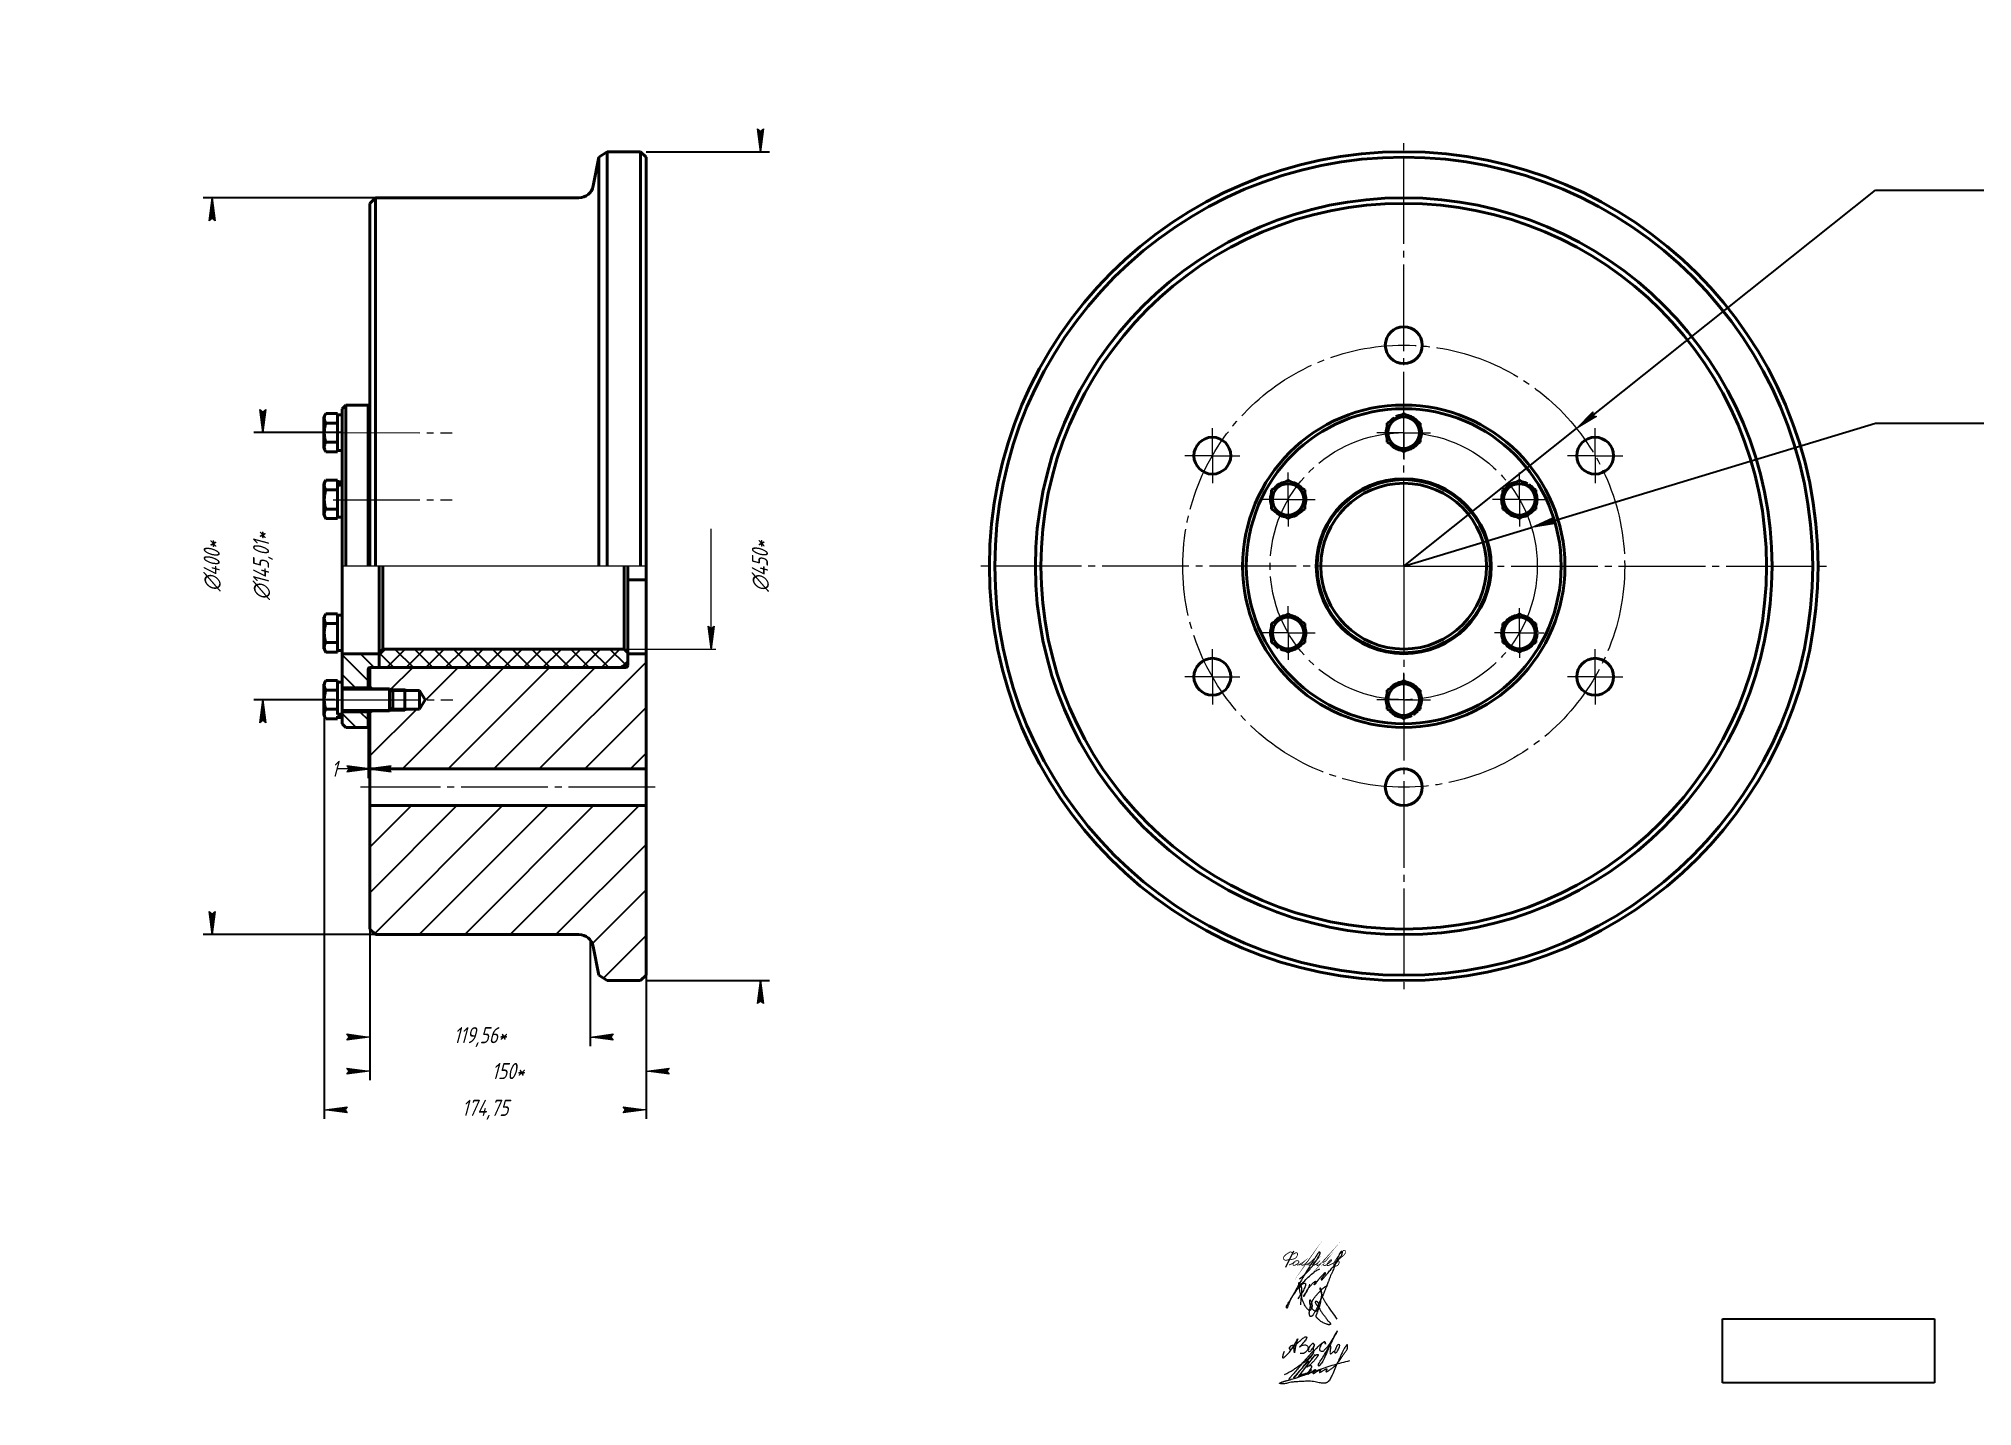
# Model space of a CAD drawing. Header units: millimetres. Extents: x 0 to 420, y 0 to 297.
import ezdxf

# ---------------------------------------------------------------- set-up
doc = ezdxf.new("R2010")
doc.units = ezdxf.units.MM
for name, pattern in [('K5LT32789', [0]), ('K5LT32790', [0]), ('K5LT32791', [0]), ('K5LT_AXLED', [23.339046, 18.839046, -1.5, 1.5, -1.5]), ('K5LT_BASIC', [0]), ('K5LT_THIN', [0]), ('K5LT_THIN_INCLUDED_TO_HATCHING', [0])]:
    doc.linetypes.add(name, pattern=pattern)
doc.layers.add('Системный слой', color=7, linetype='Continuous')
doc.styles.add('KDIMTEXTSTYLE', font='GOST_AU.SHX', dxfattribs={"width": 0.96, "oblique": 15, "height": 5})
doc.dimstyles.new('KDIMSTYLE (0.40)', dxfattribs={"dimtxt": 5, "dimasz": 1, "dimexe": 2, "dimexo": 0.0625, "dimgap": 1, "dimtad": 1, "dimlfac": 2.5, "dimtxsty": 'KDIMTEXTSTYLE', "dimsah": 1, "dimcen": 0.09, "dimdle": 1, "dimadec": 0, "dimazin": 0, "dimtfac": 0.667, "dimtmove": 0, "dimatfit": 3, "dimfxl": 1, "dimtvp": 1, "dimtolj": 1, "dimtzin": 0, "dimarcsym": 0})
picture_1 = doc.add_image_def('image1.jpg', size_in_pixel=(394, 119))

msp = doc.modelspace()

# ---------------------------------------------------------------- blocks, each defined once
blk = doc.blocks.new('U0')
at = {"layer": 'Системный слой', "color": 150, "linetype": 'K5LT_BASIC', "lineweight": 40, "true_color": 0x0080ff}
for start, end in [(159.6359, 171.6982), (99.6359, 140.3641), (39.6359, 80.3641), (339.6359, 20.3641), (182.8432, 200.3641), (219.6359, 260.3641), (279.6359, 320.3641)]:
    blk.add_arc((271.39, 196.94), 3.84, start, end, dxfattribs=at)
blk = doc.blocks.new('U1')
at = {"layer": 'Системный слой', "color": 150, "linetype": 'K5LT_BASIC', "lineweight": 40, "true_color": 0x0080ff}
for start, end in [(159.6359, 200.3641), (99.6359, 140.3641), (39.6359, 80.3641), (339.6359, 20.3641), (219.6359, 231.6982), (242.8432, 260.3641), (279.6359, 320.3641)]:
    blk.add_arc((271.39, 167.94), 3.84, start, end, dxfattribs=at)
blk = doc.blocks.new('U2')
at = {"layer": 'Системный слой', "color": 150, "linetype": 'K5LT_BASIC', "lineweight": 40, "true_color": 0x0080ff}
for start, end in [(159.6359, 200.3641), (99.6359, 140.3641), (62.8432, 80.3641), (39.6359, 51.6982), (339.6359, 20.3641), (219.6359, 260.3641), (279.6359, 320.3641)]:
    blk.add_arc((321.61, 196.94), 3.84, start, end, dxfattribs=at)
blk = doc.blocks.new('U3')
at = {"layer": 'Системный слой', "color": 150, "linetype": 'K5LT_BASIC', "lineweight": 40, "true_color": 0x0080ff}
for start, end in [(99.6359, 140.3641), (39.6359, 80.3641), (159.6359, 200.3641), (339.6359, 20.3641), (219.6359, 260.3641), (279.6359, 291.6982), (302.8432, 320.3641)]:
    blk.add_arc((296.5, 153.44), 3.84, start, end, dxfattribs=at)
blk = doc.blocks.new('U4')
at = {"layer": 'Системный слой', "color": 150, "linetype": 'K5LT_BASIC', "lineweight": 40, "true_color": 0x0080ff}
for start, end in [(122.8432, 140.3641), (99.6359, 111.6982), (39.6359, 80.3641), (159.6359, 200.3641), (339.6359, 20.3641), (219.6359, 260.3641), (279.6359, 320.3641)]:
    blk.add_arc((296.5, 211.44), 3.84, start, end, dxfattribs=at)
blk = doc.blocks.new('U5')
at = {"layer": 'Системный слой', "color": 150, "linetype": 'K5LT_BASIC', "lineweight": 40, "true_color": 0x0080ff}
for start, end in [(159.6359, 200.3641), (99.6359, 140.3641), (39.6359, 80.3641), (2.8432, 20.3641), (219.6359, 260.3641), (279.6359, 320.3641), (339.6359, 351.6982)]:
    blk.add_arc((321.61, 167.94), 3.84, start, end, dxfattribs=at)
blk = doc.blocks.new('U6')
at = {"layer": 'Системный слой', "color": 30, "linetype": 'K5LT_AXLED', "lineweight": 18, "true_color": 0xff8000}
for q in [(296.5, 274.44), (204.5, 182.44), (388.5, 182.44), (296.5, 90.44)]:
    blk.add_line((296.5, 182.44), q, dxfattribs=at)
blk = doc.blocks.new('U7')
at = {"layer": 'Системный слой', "color": 30, "linetype": 'K5LT_AXLED', "lineweight": 18, "true_color": 0xff8000}
for q in [(296.5, 217.28), (290.66, 211.44), (302.34, 211.44), (296.5, 205.6)]:
    blk.add_line((296.5, 211.44), q, dxfattribs=at)
blk = doc.blocks.new('U8')
at = {"layer": 'Системный слой', "color": 30, "linetype": 'K5LT_AXLED', "lineweight": 18, "true_color": 0xff8000}
for q in [(271.39, 202.78), (265.55, 196.94), (277.23, 196.94), (271.39, 191.1)]:
    blk.add_line((271.39, 196.94), q, dxfattribs=at)
blk = doc.blocks.new('U9')
at = {"layer": 'Системный слой', "color": 30, "linetype": 'K5LT_AXLED', "lineweight": 18, "true_color": 0xff8000}
for q in [(321.61, 202.78), (315.77, 196.94), (327.45, 196.94), (321.61, 191.1)]:
    blk.add_line((321.61, 196.94), q, dxfattribs=at)
blk = doc.blocks.new('U10')
at = {"layer": 'Системный слой', "color": 30, "linetype": 'K5LT_AXLED', "lineweight": 18, "true_color": 0xff8000}
for q in [(321.61, 173.36), (316.19, 167.94), (327.03, 167.94), (321.61, 162.52)]:
    blk.add_line((321.61, 167.94), q, dxfattribs=at)
blk = doc.blocks.new('U11')
at = {"layer": 'Системный слой', "color": 30, "linetype": 'K5LT_AXLED', "lineweight": 18, "true_color": 0xff8000}
for q in [(296.5, 159.28), (290.66, 153.44), (302.34, 153.44), (296.5, 147.6)]:
    blk.add_line((296.5, 153.44), q, dxfattribs=at)
blk = doc.blocks.new('U12')
at = {"layer": 'Системный слой', "color": 30, "linetype": 'K5LT_AXLED', "lineweight": 18, "true_color": 0xff8000}
for q in [(271.39, 173.78), (265.55, 167.94), (277.23, 167.94), (271.39, 162.1)]:
    blk.add_line((271.39, 167.94), q, dxfattribs=at)
blk = doc.blocks.new('U13')
at = {"layer": 'Системный слой', "color": 30, "linetype": 'K5LT_AXLED', "lineweight": 18, "true_color": 0xff8000}
for q in [(254.93, 212.44), (248.93, 206.44), (260.93, 206.44), (254.93, 200.44)]:
    blk.add_line((254.93, 206.44), q, dxfattribs=at)
blk = doc.blocks.new('U14')
at = {"layer": 'Системный слой', "color": 30, "linetype": 'K5LT_AXLED', "lineweight": 18, "true_color": 0xff8000}
for q in [(338.07, 212.44), (332.07, 206.44), (344.07, 206.44), (338.07, 200.44)]:
    blk.add_line((338.07, 206.44), q, dxfattribs=at)
blk = doc.blocks.new('U15')
at = {"layer": 'Системный слой', "color": 30, "linetype": 'K5LT_AXLED', "lineweight": 18, "true_color": 0xff8000}
for q in [(338.07, 164.44), (332.07, 158.44), (344.07, 158.44), (338.07, 152.44)]:
    blk.add_line((338.07, 158.44), q, dxfattribs=at)
blk = doc.blocks.new('U16')
at = {"layer": 'Системный слой', "color": 30, "linetype": 'K5LT_AXLED', "lineweight": 18, "true_color": 0xff8000}
for q in [(254.93, 164.44), (248.93, 158.44), (260.93, 158.44), (254.93, 152.44)]:
    blk.add_line((254.93, 158.44), q, dxfattribs=at)
blk = doc.blocks.new('KDIMARROW_01')
at = {"layer": 'Системный слой'}
blk.add_hatch(color=0, dxfattribs=at).paths.add_polyline_path([(-5, -0.66), (0, 0), (-5, 0.66), (-4.5, 0)])
at = {"layer": 'Системный слой', "color": 0, "linetype": 'K5LT_THIN', "lineweight": 18}
for p, q in [((-4.5, 0), (-5, 0.66)), ((-5, 0.66), (0, 0)), ((0, 0), (-5, -0.66)), ((-5, -0.66), (-4.5, 0)), ((0, 0), (-1, 0))]:
    blk.add_line(p, q, dxfattribs=at)
blk = doc.blocks.new('U17')
at = {"layer": 'Системный слой', "color": 5, "linetype": 'K5LT32789', "lineweight": 18, "true_color": 0x0000ff}
for points in [[(270.51, 11.88), (270.34, 11.4), (270.17, 10.92), (270.11, 10.62), (270.24, 10.5), (270.41, 10.5), (270.58, 10.66), (271.06, 11.14), (272.23, 12.32), (273.92, 15.63), (272.91, 13.15), (272.73, 10.94), (272.73, 12.98), (272.52, 13.31), (272.03, 13.2), (271.7, 12.87), (271.58, 12.57), (271.7, 12.36), (272, 12.36), (272.73, 12.98), (273.72, 13.97), (274.41, 14.66), (275.18, 15.17), (275.52, 15.07), (275.43, 14.79), (275.24, 14.43), (274.59, 13.66), (274.04, 13.02), (273.67, 12.77), (274.4, 13.26), (274.98, 13.37), (275.36, 13.28), (275.61, 13.09), (275.73, 12.78), (275.73, 12.41), (275.5, 12.07), (275.27, 11.84), (274.91, 11.49), (274.52, 11.4), (273.97, 11.5)], [(277.15, 13.37), (276.96, 13.66), (276.67, 13.66), (276.39, 13.38), (276.08, 13.07), (275.82, 12.64), (275.72, 12.07), (275.89, 11.89), (276.2, 11.97), (276.38, 12.16), (276.6, 12.42), (276.91, 12.88), (277.24, 13.54), (276.91, 12.88), (276.79, 12.35), (276.79, 12.04), (276.87, 11.96), (277.01, 12.01), (277.65, 12.73), (278.35, 13.37), (278.7, 13.69), (279.08, 13.94), (279.26, 14.04), (279.4, 14.04), (279.47, 13.85), (279.47, 13.63), (279.47, 13.41), (279.47, 13.85), (279.4, 14.04), (279.26, 14.05), (278.7, 13.69), (278.19, 12.67), (278.19, 12.22), (278.4, 12.02), (278.69, 11.94), (278.99, 11.94), (279.23, 12.18), (279.53, 12.48), (280.51, 13.46), (282.85, 17.81), (280.51, 13.46), (279.67, 11.37), (279.03, 10.03), (278.46, 9.12), (278.08, 8.67), (277.96, 8.77), (277.96, 9.16), (278.23, 9.64), (278.73, 10.3), (279.51, 11.6), (280.31, 12.95), (280.48, 13.13), (280.61, 13.11), (280.65, 12.9), (280.58, 12.44), (280.53, 12.07), (280.45, 11.71), (280.53, 11.44), (280.68, 11.36), (280.89, 11.57), (281.28, 11.88), (281.63, 12.23), (281.4, 11.76), (281.51, 11.66), (281.67, 11.59), (281.84, 11.66), (282.07, 11.88), (282.66, 13.11), (282.59, 13.36), (282.36, 13.42), (282.07, 13.35), (281.88, 12.99), (281.75, 12.56), (281.63, 12.2)]]:
    blk.add_open_spline(points, degree=3, dxfattribs=at)
blk = doc.blocks.new('U18')
at = {"layer": 'Системный слой', "color": 5, "linetype": 'K5LT32790', "lineweight": 18, "true_color": 0x0000ff}
blk.add_open_spline([(274.15, 22.07), (274.18, 23.19), (274.46, 24.46), (274.33, 25.8), (274.26, 26.06), (274.19, 26.23), (274.11, 26.38), (274.03, 26.52), (273.95, 26.63), (273.88, 26.71), (273.83, 26.76), (273.8, 26.78), (273.78, 26.8), (273.77, 26.81), (273.75, 26.81), (273.74, 26.82), (273.74, 26.82), (273.73, 26.82), (273.72, 26.82), (273.72, 26.82), (273.71, 26.82), (273.71, 26.81), (273.7, 26.81), (273.7, 26.8), (273.69, 26.8), (273.68, 26.79), (273.68, 26.78), (273.67, 26.77), (273.67, 26.75), (273.66, 26.73), (273.66, 26.7), (273.65, 26.66), (273.65, 26.6), (273.64, 26.51), (273.65, 26.41), (273.65, 26.29), (273.66, 26.16), (273.68, 26.01), (273.72, 25.83), (273.77, 25.58), (273.84, 25.21), (273.95, 24.69), (274.13, 24.03), (274.39, 23.31), (274.64, 22.64), (274.87, 22.09), (275.11, 21.68), (275.34, 21.39), (275.54, 21.18), (275.69, 21.04), (275.79, 20.96), (275.86, 20.93), (275.91, 20.91), (275.96, 20.9), (276.01, 20.89), (276.06, 20.89), (276.1, 20.89), (276.15, 20.9), (276.19, 20.92), (276.23, 20.93), (276.27, 20.95), (276.3, 20.98), (276.33, 21), (276.36, 21.04), (276.4, 21.1), (276.46, 21.18), (276.52, 21.29), (276.58, 21.41), (276.62, 21.53), (276.64, 21.65), (276.65, 21.76), (276.65, 21.89), (276.63, 22.05), (276.59, 22.24), (276.54, 22.45), (276.47, 22.65), (276.41, 22.79), (276.36, 22.88), (276.31, 22.94), (276.28, 22.99), (276.24, 23.02), (276.21, 23.05), (276.19, 23.06), (276.18, 23.07), (276.16, 23.08), (276.15, 23.08), (276.15, 23.08), (276.14, 23.08), (276.13, 23.08), (276.13, 23.08), (276.12, 23.08), (276.11, 23.07), (276.11, 23.07), (276.1, 23.06), (276.09, 23.06), (276.09, 23.05), (276.08, 23.03), (276.07, 23.02), (276.06, 22.99), (276.04, 22.96), (276.03, 22.92), (276.02, 22.86), (276.01, 22.81), (276.01, 22.74), (276.01, 22.66), (276.03, 22.55), (276.06, 22.39), (276.09, 22.19), (276.15, 21.96), (276.23, 21.75), (276.33, 21.56), (276.44, 21.38), (276.59, 21.2), (276.74, 21.04), (276.89, 20.91), (277.01, 20.82), (277.12, 20.76), (277.21, 20.73), (277.3, 20.71), (277.37, 20.7), (277.44, 20.69), (277.49, 20.7), (277.54, 20.71), (277.58, 20.72), (277.62, 20.74), (277.65, 20.76), (277.69, 20.79), (277.73, 20.83), (277.78, 20.88), (277.84, 20.96), (277.9, 21.05), (277.96, 21.17), (278.01, 21.3), (278.05, 21.43), (278.08, 21.58), (278.09, 21.73), (278.08, 21.9), (278.06, 22.07), (278.03, 22.22), (277.99, 22.35), (277.94, 22.45), (277.89, 22.53), (277.84, 22.59), (277.79, 22.63), (277.74, 22.67), (277.69, 22.71), (277.64, 22.74), (277.58, 22.76), (277.53, 22.77), (277.49, 22.78), (277.46, 22.78), (277.43, 22.77), (277.4, 22.77), (277.38, 22.76), (277.35, 22.75), (277.33, 22.74), (277.31, 22.72), (277.3, 22.71), (277.29, 22.7), (277.28, 22.69), (277.28, 22.68), (277.27, 22.67), (277.27, 22.65), (277.27, 22.64), (277.27, 22.62), (277.27, 22.61), (277.27, 22.58), (277.28, 22.56), (277.29, 22.52), (277.31, 22.47), (277.35, 22.41), (277.39, 22.32), (277.45, 22.21), (277.52, 22.1), (277.64, 21.96), (277.8, 21.77), (278.01, 21.47), (278.28, 21.04), (278.61, 20.51), (279.03, 19.94), (279.46, 19.38), (279.81, 18.9), (280.06, 18.54), (280.26, 18.34), (280.39, 18.23), (280.47, 18.14), (280.52, 18.07), (280.55, 18.02), (280.57, 17.97), (280.58, 17.93), (280.59, 17.9), (280.59, 17.88), (280.59, 17.86), (280.58, 17.84), (280.58, 17.83), (280.57, 17.82), (280.57, 17.81), (280.56, 17.8), (280.55, 17.79), (280.53, 17.78), (280.52, 17.77), (280.49, 17.75), (280.47, 17.74), (280.43, 17.73), (280.39, 17.72), (280.35, 17.71), (280.29, 17.71), (280.22, 17.72), (280.13, 17.73), (280, 17.76), (279.81, 17.81), (279.53, 17.91), (279.19, 18.06), (278.83, 18.24), (278.55, 18.42), (278.32, 18.6), (278.12, 18.79), (277.9, 18.98), (277.71, 19.15), (277.59, 19.29), (277.53, 19.38), (277.51, 19.43), (277.49, 19.48), (277.48, 19.53), (277.48, 19.58), (277.48, 19.63), (277.48, 19.67), (277.49, 19.72), (277.51, 19.78), (277.54, 19.85), (277.58, 19.95), (277.65, 20.1), (277.73, 20.3), (277.82, 20.57), (277.92, 20.87), (278.04, 21.18), (278.18, 21.57), (278.34, 22.06), (278.47, 22.63), (278.56, 23.16), (278.61, 23.58), (278.67, 23.91), (278.72, 24.19), (278.73, 24.4), (278.71, 24.58), (278.68, 24.74), (278.63, 24.93), (278.58, 25.13), (278.54, 25.31), (278.51, 25.44), (278.48, 25.53), (278.46, 25.59), (278.44, 25.63), (278.43, 25.65), (278.42, 25.66), (278.41, 25.67), (278.4, 25.68), (278.39, 25.68), (278.38, 25.69), (278.38, 25.69), (278.37, 25.69), (278.36, 25.69), (278.35, 25.69), (278.34, 25.68), (278.33, 25.68), (278.32, 25.68), (278.31, 25.67), (278.3, 25.66), (278.3, 25.66), (278.29, 25.65), (278.28, 25.64), (278.27, 25.63), (278.27, 25.61), (278.26, 25.6), (278.26, 25.58), (278.26, 25.56), (278.26, 25.54), (278.27, 25.51), (278.27, 25.47), (278.29, 25.42), (278.31, 25.37), (278.34, 25.29), (278.39, 25.2), (278.44, 25.09), (278.48, 24.95), (278.53, 24.79), (278.6, 24.58), (278.69, 24.33), (278.77, 24.04), (278.84, 23.78), (278.93, 23.54), (279.04, 23.34), (279.16, 23.14), (279.31, 22.91), (279.48, 22.62), (279.7, 22.24), (279.98, 21.8), (280.3, 21.34), (280.61, 20.9), (281.17, 20.12), (281.62, 19.47), (281.96, 18.95)], degree=3, knots=[0, 0, 0, 0, 23.088924, 25.905784, 27.368497, 28.578535, 29.721875, 30.813961, 31.805183, 32.534012, 32.992903, 33.225793, 33.377047, 33.48833, 33.574551, 33.643805, 33.701224, 33.750367, 33.79387, 33.833355, 33.872141, 33.912355, 33.95659, 34.00557, 34.061357, 34.126468, 34.204109, 34.298549, 34.415744, 34.564555, 34.759459, 35.028229, 35.412864, 35.997175, 36.728139, 37.568941, 38.433825, 39.401332, 40.578431, 42.235398, 44.569602, 48.269133, 53.187712, 58.58434, 63.764044, 67.778676, 70.998143, 73.369834, 75.349816, 76.796874, 77.581324, 78.028914, 78.378087, 78.696803, 79.013489, 79.343373, 79.678587, 80.006824, 80.317932, 80.606471, 80.866035, 81.11641, 81.383983, 81.718354, 82.16781, 82.839361, 83.733235, 84.705422, 85.582724, 86.324391, 87.057116, 87.890757, 88.945341, 90.321141, 91.965571, 93.426367, 94.484215, 95.101021, 95.580997, 96.013141, 96.361093, 96.626002, 96.782739, 96.889142, 96.971138, 97.03813, 97.095272, 97.145901, 97.188561, 97.228747, 97.268915, 97.315311, 97.366861, 97.425655, 97.494454, 97.577142, 97.679623, 97.811915, 97.985663, 98.226797, 98.532587, 98.897786, 99.296036, 99.737821, 100.261724, 100.964229, 101.99978, 103.525411, 105.150667, 106.72453, 108.093532, 109.590313, 111.195302, 112.777483, 114.126394, 115.159714, 115.93325, 116.599105, 117.196687, 117.716186, 118.147278, 118.512091, 118.830828, 119.112084, 119.376147, 119.650254, 119.966184, 120.348472, 120.832611, 121.462575, 122.257884, 123.166317, 124.121896, 125.077441, 126.058759, 127.110722, 128.27138, 129.455541, 130.54928, 131.472222, 132.224076, 132.842804, 133.343527, 133.786162, 134.209733, 134.641953, 135.076751, 135.490934, 135.840567, 136.1162, 136.329021, 136.516582, 136.697073, 136.87991, 137.063295, 137.235465, 137.38613, 137.514261, 137.623548, 137.718445, 137.797689, 137.875651, 137.957944, 138.055516, 138.163779, 138.288043, 138.436309, 138.622516, 138.862075, 139.203128, 139.704326, 140.381097, 141.218915, 142.127317, 143.259517, 144.821141, 147.317764, 150.75711, 155.19517, 160.069171, 165.224464, 169.471142, 172.421411, 174.092925, 175.138298, 175.966748, 176.479558, 176.900272, 177.244752, 177.52135, 177.72293, 177.873709, 177.996322, 178.101436, 178.195314, 178.281517, 178.366118, 178.454913, 178.554755, 178.670049, 178.807074, 178.975201, 179.187234, 179.439473, 179.719727, 180.029511, 180.383269, 180.823448, 181.407111, 182.246837, 183.563618, 185.512414, 188.365901, 191.16936, 193.636194, 195.215931, 197.147086, 199.269225, 201.224518, 202.392176, 202.935446, 203.335749, 203.665039, 203.98044, 204.30527, 204.630666, 204.95421, 205.28424, 205.683122, 206.145312, 206.866804, 207.837862, 209.464316, 211.387339, 213.648133, 215.828171, 218.361631, 222.046321, 226.400789, 230.237614, 232.987127, 235.143069, 237.145235, 238.600123, 239.59432, 240.714469, 242.086859, 243.579513, 244.83703, 245.773068, 246.379449, 246.80954, 247.077534, 247.227517, 247.33398, 247.41847, 247.489521, 247.552012, 247.609222, 247.663606, 247.717168, 247.768592, 247.820784, 247.876677, 247.942191, 248.018083, 248.10247, 248.189421, 248.269471, 248.347072, 248.425637, 248.512886, 248.605679, 248.706816, 248.820413, 248.952282, 249.111489, 249.313956, 249.574155, 249.89782, 250.303709, 250.841791, 251.528272, 252.381244, 253.359593, 254.475963, 255.872687, 257.851092, 259.938273, 261.963603, 263.469883, 265.046448, 266.586695, 268.366913, 270.599666, 273.407082, 277.373027, 281.234201, 284.882343, 288.313023, 301, 301, 301, 301], dxfattribs=at)
blk = doc.blocks.new('U19')
at = {"layer": 'Системный слой', "color": 5, "linetype": 'K5LT32790', "lineweight": 18, "true_color": 0x0000ff}
for points, knots in [([(276.01, 26.53), (275.94, 26.12), (275.75, 25.61), (275.44, 24.98), (275.24, 24.65), (275.09, 24.38), (275.01, 24.21), (274.96, 24.11), (274.92, 24.05), (274.89, 24.01), (274.86, 23.97), (274.83, 23.94), (274.8, 23.9), (274.77, 23.87), (274.74, 23.85), (274.73, 23.84), (274.72, 23.83), (274.72, 23.83), (274.71, 23.83), (274.71, 23.83), (274.71, 23.83), (274.71, 23.82), (274.7, 23.82), (274.7, 23.82), (274.7, 23.83), (274.7, 23.83), (274.7, 23.83), (274.7, 23.83), (274.7, 23.84), (274.7, 23.84), (274.7, 23.84), (274.7, 23.85), (274.71, 23.86), (274.71, 23.87), (274.72, 23.89), (274.73, 23.91), (274.74, 23.94), (274.76, 23.97), (274.77, 24.01), (274.8, 24.06), (274.83, 24.1), (274.87, 24.16), (274.93, 24.23), (275.01, 24.35), (275.12, 24.51), (275.24, 24.72), (275.36, 24.94), (275.49, 25.16), (275.63, 25.4), (275.81, 25.65), (276, 25.88), (276.17, 26.08), (276.35, 26.29), (276.56, 26.53), (276.8, 26.77), (276.99, 26.95), (277.11, 27.05), (277.17, 27.08), (277.22, 27.11), (277.26, 27.13), (277.31, 27.14), (277.34, 27.15), (277.37, 27.15), (277.38, 27.15), (277.4, 27.15), (277.41, 27.14), (277.42, 27.14), (277.43, 27.14), (277.43, 27.13), (277.44, 27.13), (277.44, 27.12), (277.45, 27.11), (277.45, 27.11), (277.45, 27.1), (277.46, 27.08), (277.46, 27.07), (277.46, 27.05), (277.46, 27.02), (277.45, 26.98), (277.45, 26.93), (277.44, 26.88), (277.43, 26.82), (277.41, 26.77), (277.39, 26.72), (277.36, 26.68), (277.33, 26.63), (277.29, 26.58), (277.25, 26.53), (277.22, 26.49), (277.19, 26.46), (277.16, 26.44), (277.13, 26.41), (277.11, 26.39), (277.09, 26.38), (277.07, 26.37), (277.06, 26.36), (277.06, 26.36), (277.05, 26.35), (277.05, 26.35), (277.05, 26.35), (277.04, 26.35), (277.04, 26.35), (277.04, 26.35), (277.04, 26.35), (277.04, 26.35), (277.04, 26.36), (277.04, 26.36), (277.04, 26.36), (277.04, 26.36), (277.04, 26.37), (277.04, 26.37), (277.04, 26.37), (277.04, 26.38), (277.04, 26.39), (277.05, 26.4), (277.05, 26.41), (277.06, 26.43), (277.08, 26.45), (277.09, 26.47), (277.1, 26.5), (277.12, 26.52), (277.14, 26.55), (277.16, 26.59), (277.19, 26.65), (277.24, 26.72), (277.29, 26.79), (277.37, 26.87), (277.48, 26.96), (277.61, 27.07), (277.73, 27.2), (277.84, 27.34), (277.95, 27.47), (278.07, 27.61), (278.19, 27.75), (278.31, 27.91), (278.44, 28.07), (278.59, 28.24), (278.77, 28.4), (278.94, 28.56), (279.06, 28.69), (279.15, 28.78), (279.2, 28.85), (279.25, 28.9), (279.3, 28.95), (279.33, 28.98), (279.35, 29), (279.37, 29.02), (279.38, 29.02), (279.39, 29.03), (279.4, 29.03), (279.41, 29.03), (279.41, 29.03), (279.42, 29.03), (279.42, 29.03), (279.43, 29.03), (279.43, 29.03), (279.43, 29.02), (279.44, 29.02), (279.44, 29.02), (279.44, 29.01), (279.44, 29), (279.45, 29), (279.45, 28.99), (279.45, 28.97), (279.46, 28.96), (279.46, 28.93), (279.46, 28.91), (279.46, 28.89), (279.45, 28.86), (279.45, 28.84), (279.44, 28.81), (279.42, 28.78), (279.4, 28.75), (279.36, 28.69), (279.29, 28.61), (279.21, 28.5), (279.11, 28.38), (279.01, 28.23), (278.92, 28.08), (278.82, 27.97), (278.75, 27.87), (278.69, 27.79), (278.64, 27.73), (278.6, 27.69), (278.57, 27.66), (278.55, 27.63), (278.55, 27.61), (278.54, 27.59), (278.54, 27.58), (278.54, 27.56), (278.54, 27.55), (278.54, 27.53), (278.54, 27.52), (278.55, 27.5), (278.55, 27.49), (278.56, 27.48), (278.56, 27.48), (278.57, 27.47), (278.57, 27.47), (278.58, 27.46), (278.58, 27.46), (278.59, 27.46), (278.6, 27.46), (278.61, 27.46), (278.62, 27.46), (278.63, 27.46), (278.65, 27.46), (278.66, 27.47), (278.69, 27.48), (278.72, 27.5), (278.76, 27.52), (278.8, 27.55), (278.85, 27.59), (278.9, 27.63), (278.96, 27.69), (279.04, 27.78), (279.14, 27.92), (279.29, 28.12), (279.51, 28.36), (279.78, 28.65), (280.09, 29), (280.41, 29.4), (280.73, 29.79), (281.06, 30.17), (281.39, 30.54), (281.72, 30.95), (282.02, 31.4), (282.33, 31.83), (282.63, 32.23), (282.86, 32.58), (283.02, 32.83), (283.1, 33.01), (283.13, 33.13), (283.15, 33.22), (283.16, 33.3), (283.17, 33.35), (283.18, 33.39), (283.18, 33.43), (283.18, 33.47), (283.17, 33.49), (283.16, 33.52), (283.15, 33.54), (283.14, 33.56), (283.12, 33.58), (283.11, 33.59), (283.09, 33.61), (283.08, 33.62), (283.07, 33.62), (283.05, 33.63), (283.04, 33.63), (283.03, 33.63), (283.01, 33.63), (282.99, 33.63), (282.97, 33.62), (282.95, 33.62), (282.93, 33.6), (282.89, 33.59), (282.86, 33.57), (282.83, 33.54), (282.79, 33.5), (282.76, 33.46), (282.72, 33.41), (282.68, 33.34), (282.63, 33.25), (282.55, 33.11), (282.44, 32.9), (282.32, 32.62), (282.2, 32.3), (282.08, 31.98), (281.93, 31.63), (281.77, 31.26), (281.62, 30.85), (281.46, 30.41), (281.3, 29.95), (281.11, 29.46), (280.87, 28.93), (280.63, 28.42), (280.45, 27.97), (280.34, 27.66), (280.27, 27.48), (280.23, 27.37), (280.18, 27.22), (280.09, 26.97), (279.94, 26.59), (279.74, 26.12), (279.53, 25.58), (279.28, 24.93), (278.96, 24.2), (278.54, 23.37), (278.12, 22.45), (277.73, 21.53), (277.37, 20.74), (277.02, 20.22), (276.85, 19.89), (276.75, 19.74), (276.68, 19.67), (276.63, 19.63), (276.58, 19.6), (276.53, 19.57), (276.47, 19.55), (276.42, 19.54), (276.36, 19.53), (276.31, 19.53), (276.26, 19.53), (276.23, 19.53), (276.21, 19.54), (276.19, 19.55), (276.17, 19.56), (276.16, 19.57), (276.15, 19.58), (276.13, 19.59), (276.12, 19.61), (276.11, 19.64), (276.1, 19.67), (276.08, 19.71), (276.07, 19.78), (276.04, 19.88), (276.01, 20), (275.99, 20.12), (275.98, 20.25), (275.99, 20.38), (276.02, 20.54), (276.06, 20.73), (276.1, 21), (276.15, 21.34), (276.24, 21.72), (276.36, 22.08), (276.46, 22.37), (276.54, 22.6), (276.62, 22.81), (276.72, 23.04), (276.88, 23.29), (277.12, 23.62), (277.46, 24.06), (277.93, 24.59), (278.41, 25.13), (278.86, 25.57), (279.21, 25.85), (279.47, 26), (279.7, 26.1), (279.87, 26.15), (279.97, 26.19)], [0, 0, 0, 0, 9.050129, 12.27524, 15.459, 17.73484, 19.057413, 19.710841, 20.186256, 20.578255, 20.920156, 21.263228, 21.624829, 21.943402, 22.174143, 22.29629, 22.36276, 22.406894, 22.439057, 22.464194, 22.484922, 22.502166, 22.516262, 22.528133, 22.539447, 22.552242, 22.56817, 22.588053, 22.611987, 22.639741, 22.672744, 22.715192, 22.776687, 22.87041, 23.023044, 23.2152, 23.446308, 23.698853, 24.014406, 24.364067, 24.793807, 25.28352, 25.941626, 26.877925, 28.429965, 30.348657, 32.240773, 33.898399, 35.948367, 38.485583, 40.825304, 42.59187, 44.267244, 46.970047, 49.74801, 51.863744, 52.701471, 53.104911, 53.483029, 53.862972, 54.210178, 54.473163, 54.650607, 54.780151, 54.882015, 54.96597, 55.037892, 55.101774, 55.160577, 55.215489, 55.269733, 55.3265, 55.390437, 55.464507, 55.552848, 55.661752, 55.802045, 55.996896, 56.278982, 56.657771, 57.087852, 57.530059, 57.926999, 58.28654, 58.645161, 59.086887, 59.580412, 60.070145, 60.456808, 60.770321, 61.020502, 61.287434, 61.539711, 61.751465, 61.877288, 61.951174, 62.001019, 62.037083, 62.064047, 62.085222, 62.102691, 62.117816, 62.131035, 62.143011, 62.154708, 62.167188, 62.181333, 62.197688, 62.21651, 62.238222, 62.264236, 62.296726, 62.338711, 62.394112, 62.469848, 62.581386, 62.750144, 62.953234, 63.151975, 63.325302, 63.501424, 63.750698, 64.126703, 64.655732, 65.239268, 65.888652, 66.649933, 67.724768, 68.970934, 70.450533, 71.673771, 72.965674, 74.199734, 75.716608, 77.191491, 78.669398, 80.263602, 82.259995, 84.0227, 85.431088, 86.180031, 86.82002, 87.357354, 87.830339, 88.196682, 88.427814, 88.563885, 88.657509, 88.728451, 88.784957, 88.831759, 88.871976, 88.907862, 88.941164, 88.973333, 89.002363, 89.031139, 89.061129, 89.097204, 89.139544, 89.190239, 89.252182, 89.329582, 89.428874, 89.559889, 89.727893, 89.910432, 90.08993, 90.259821, 90.437176, 90.634512, 90.867411, 91.167757, 91.627014, 92.382088, 93.419966, 94.672454, 96.030915, 97.344377, 98.512333, 99.382533, 100.080146, 100.642761, 101.098523, 101.416568, 101.614452, 101.761411, 101.888131, 102.002041, 102.112642, 102.228685, 102.353162, 102.475542, 102.582798, 102.67162, 102.744553, 102.805473, 102.857643, 102.905538, 102.953137, 103.003348, 103.057077, 103.11538, 103.180499, 103.255316, 103.343787, 103.451799, 103.589159, 103.775473, 104.036879, 104.381072, 104.782032, 105.231565, 105.731185, 106.331113, 107.131661, 108.329516, 110.150194, 112.636877, 115.501671, 119.160964, 122.898631, 126.952961, 130.409086, 134.037174, 137.994275, 142.035946, 146.041027, 149.822245, 153.085433, 155.385996, 156.523495, 157.344961, 158.084473, 158.656408, 159.032405, 159.319553, 159.62593, 159.882585, 160.081757, 160.265654, 160.447561, 160.63144, 160.806021, 160.962993, 161.100471, 161.220792, 161.327559, 161.424857, 161.521276, 161.623153, 161.736504, 161.863212, 162.008568, 162.179889, 162.387514, 162.643846, 162.945007, 163.264358, 163.6135, 164.014772, 164.533206, 165.020618, 165.794064, 166.857794, 168.64401, 171.006738, 173.517367, 176.204619, 178.789913, 181.800729, 185.264053, 188.598832, 192.086757, 196.039981, 200.351441, 204.98312, 208.606796, 211.174086, 212.324149, 212.840152, 213.814159, 215.76165, 218.911517, 222.760316, 227.121283, 231.883071, 238.054257, 244.879079, 252.670992, 260.372327, 267.206768, 271.910472, 274.294825, 275.442431, 276.007431, 276.456493, 276.872537, 277.298483, 277.734538, 278.182349, 278.627236, 279.027811, 279.347916, 279.582846, 279.760539, 279.906542, 280.032941, 280.152577, 280.276179, 280.413989, 280.572354, 280.762102, 281.004984, 281.334701, 281.830666, 282.557033, 283.530703, 284.521091, 285.429966, 286.323075, 287.47734, 288.942216, 290.783007, 293.428229, 296.57457, 299.586331, 301.717918, 303.359613, 305.016414, 306.799751, 308.827327, 311.560281, 315.955926, 321.284596, 327.290578, 331.929165, 335.294372, 337.07654, 338.608554, 341, 341, 341, 341]), ([(273.85, 27.69), (274.68, 28.27), (275.72, 29.26), (276.85, 30.7), (277.54, 31.61), (277.95, 32.39), (278.22, 32.85), (278.3, 33.1), (278.33, 33.22), (278.34, 33.3), (278.34, 33.35), (278.34, 33.38), (278.33, 33.4), (278.33, 33.42), (278.32, 33.43), (278.31, 33.44), (278.3, 33.45), (278.29, 33.46), (278.27, 33.47), (278.26, 33.48), (278.24, 33.49), (278.22, 33.5), (278.2, 33.5), (278.18, 33.5), (278.16, 33.5), (278.15, 33.5), (278.13, 33.49), (278.12, 33.49), (278.1, 33.48), (278.08, 33.47), (278.06, 33.45), (278.04, 33.43), (278, 33.39), (277.94, 33.31), (277.84, 33.19), (277.67, 32.96), (277.44, 32.59), (277.12, 32.05), (276.62, 31.28), (275.85, 30.07), (274.84, 28.39), (273.71, 26.46), (272.78, 24.77), (272.16, 23.61), (271.82, 22.94), (271.64, 22.52), (271.51, 22.21), (271.4, 21.94), (271.31, 21.7), (271.24, 21.52), (271.2, 21.42), (271.18, 21.37), (271.17, 21.35), (271.16, 21.34), (271.15, 21.33), (271.15, 21.32), (271.14, 21.32), (271.14, 21.32), (271.13, 21.32), (271.13, 21.31), (271.12, 21.31), (271.12, 21.31), (271.12, 21.32), (271.11, 21.32), (271.11, 21.32), (271.1, 21.32), (271.1, 21.33), (271.1, 21.33), (271.09, 21.34), (271.08, 21.34), (271.07, 21.36), (271.06, 21.38), (271.05, 21.4), (271.04, 21.44), (271.02, 21.48), (271.01, 21.52), (271.01, 21.57), (271.01, 21.62), (271.01, 21.68), (271.02, 21.73), (271.04, 21.79), (271.07, 21.86), (271.12, 21.94), (271.19, 22.06), (271.33, 22.29), (271.61, 22.72), (272.11, 23.52), (272.85, 24.65), (273.79, 26.02), (274.9, 27.22), (275.97, 28.25), (276.84, 29.03), (277.61, 29.56), (278.09, 29.78), (278.31, 29.89)], [0, 0, 0, 0, 8.550609, 12.054989, 15.548009, 18.191121, 19.498995, 20.058209, 20.381615, 20.589671, 20.716665, 20.79368, 20.851701, 20.900722, 20.944653, 20.985245, 21.025642, 21.06834, 21.115939, 21.168338, 21.224707, 21.283052, 21.340576, 21.394663, 21.443781, 21.488289, 21.53119, 21.575808, 21.625508, 21.683081, 21.754287, 21.848548, 21.98875, 22.223415, 22.641351, 23.38396, 24.591455, 26.333193, 28.725175, 32.394143, 38.444137, 45.386804, 51.336644, 54.759282, 56.550214, 57.736198, 58.581068, 59.410817, 60.190375, 60.748602, 61.044545, 61.139793, 61.19713, 61.237089, 61.267135, 61.290713, 61.309862, 61.325937, 61.339917, 61.352551, 61.36445, 61.376142, 61.388111, 61.400062, 61.412022, 61.424542, 61.439066, 61.45699, 61.479741, 61.509795, 61.550475, 61.607942, 61.688058, 61.795635, 61.922219, 62.059168, 62.198495, 62.342871, 62.495112, 62.658157, 62.830855, 63.02153, 63.245709, 63.594568, 64.237865, 65.516344, 67.957442, 72.253573, 76.989753, 81.977365, 86.090995, 89.562811, 91.905588, 94, 94, 94, 94]), ([(273.83, 25.69), (274, 25.95), (274.2, 26.28), (274.51, 26.56), (274.63, 26.64), (274.72, 26.69), (274.79, 26.73), (274.85, 26.74), (274.89, 26.75), (274.92, 26.75), (274.95, 26.75), (274.98, 26.74), (275.01, 26.73), (275.03, 26.72), (275.06, 26.7), (275.08, 26.69), (275.11, 26.66), (275.13, 26.64), (275.14, 26.62), (275.16, 26.59), (275.17, 26.57), (275.18, 26.54), (275.18, 26.51), (275.19, 26.47), (275.18, 26.42), (275.18, 26.35), (275.16, 26.26), (275.13, 26.14), (275.07, 25.98), (274.97, 25.73), (274.8, 25.37), (274.57, 24.93), (274.29, 24.48), (274.01, 24.1), (273.75, 23.73), (273.57, 23.48), (273.47, 23.34)], [0, 0, 0, 0, 6.031327, 7.224988, 8.103691, 8.779791, 9.271523, 9.620615, 9.879085, 10.092232, 10.278511, 10.453749, 10.630111, 10.818394, 11.017829, 11.223201, 11.427374, 11.623322, 11.806227, 11.978077, 12.150954, 12.337468, 12.550087, 12.799771, 13.111892, 13.519386, 14.078895, 14.842107, 15.895849, 17.445078, 19.990893, 23.601088, 27.190299, 30.147219, 32.759048, 36, 36, 36, 36])]:
    blk.add_open_spline(points, degree=3, knots=knots, dxfattribs=at)
blk = doc.blocks.new('U20')
at = {"layer": 'Системный слой', "color": 5, "linetype": 'K5LT32790', "lineweight": 18, "true_color": 0x0000ff}
blk.add_line((277.27, 11.28), (273.49, 6.32), dxfattribs=at)
for points, knots in [([(276.55, 10.34), (276.73, 10.55), (276.97, 10.83), (277.32, 11.07), (277.48, 11.17), (277.6, 11.24), (277.67, 11.27), (277.71, 11.28), (277.74, 11.28), (277.77, 11.28), (277.79, 11.28), (277.81, 11.27), (277.83, 11.26), (277.85, 11.25), (277.87, 11.24), (277.89, 11.23), (277.9, 11.22), (277.91, 11.21), (277.92, 11.2), (277.92, 11.19), (277.92, 11.18), (277.93, 11.16), (277.93, 11.15), (277.93, 11.14), (277.93, 11.12), (277.92, 11.1), (277.91, 11.08), (277.9, 11.06), (277.88, 11.02), (277.85, 10.98), (277.81, 10.92), (277.74, 10.84), (277.66, 10.74), (277.57, 10.61), (277.46, 10.45), (277.32, 10.25), (277.13, 10.02), (276.9, 9.78), (276.66, 9.53), (276.46, 9.33), (276.3, 9.17), (276.19, 9.04), (276.09, 8.94), (276.01, 8.87), (275.95, 8.82), (275.89, 8.78), (275.82, 8.73), (275.74, 8.69), (275.66, 8.64), (275.59, 8.6), (275.54, 8.58), (275.51, 8.56), (275.49, 8.55), (275.48, 8.55), (275.47, 8.54), (275.46, 8.54), (275.46, 8.54), (275.46, 8.54), (275.45, 8.54), (275.45, 8.54), (275.45, 8.54), (275.45, 8.54), (275.45, 8.54), (275.45, 8.54), (275.45, 8.54), (275.45, 8.54), (275.45, 8.54), (275.45, 8.54), (275.45, 8.54), (275.45, 8.54), (275.46, 8.55), (275.46, 8.55), (275.47, 8.55), (275.47, 8.56), (275.48, 8.56), (275.49, 8.57), (275.5, 8.58), (275.53, 8.6), (275.56, 8.62), (275.61, 8.65), (275.68, 8.69), (275.75, 8.74), (275.83, 8.78), (275.92, 8.82), (276.01, 8.85), (276.09, 8.86), (276.17, 8.87), (276.23, 8.87), (276.28, 8.87), (276.32, 8.86), (276.35, 8.85), (276.37, 8.84), (276.39, 8.83), (276.41, 8.82), (276.42, 8.8), (276.43, 8.79), (276.44, 8.77), (276.45, 8.74), (276.46, 8.72), (276.47, 8.68), (276.48, 8.65), (276.48, 8.61), (276.48, 8.56), (276.47, 8.52), (276.46, 8.47), (276.44, 8.41), (276.4, 8.35), (276.35, 8.26), (276.26, 8.13), (276.14, 7.94), (275.97, 7.7), (275.78, 7.44), (275.58, 7.23), (275.39, 7.08), (275.22, 6.97), (275.05, 6.89), (274.84, 6.81), (274.63, 6.74), (274.45, 6.66), (274.33, 6.63), (274.26, 6.63), (274.21, 6.63), (274.17, 6.64), (274.13, 6.65), (274.08, 6.66), (274.04, 6.68), (274, 6.7), (273.97, 6.72), (273.95, 6.73), (273.93, 6.74), (273.92, 6.76), (273.9, 6.77), (273.89, 6.78), (273.88, 6.8), (273.88, 6.81), (273.88, 6.82), (273.88, 6.83), (273.89, 6.84), (273.9, 6.85), (273.91, 6.86), (273.92, 6.86), (273.94, 6.87), (273.97, 6.89), (274, 6.9), (274.05, 6.91), (274.11, 6.92), (274.19, 6.94), (274.3, 6.96), (274.45, 6.98), (274.66, 7.02), (274.94, 7.08), (275.26, 7.16), (275.56, 7.27), (275.8, 7.39), (275.99, 7.51), (276.12, 7.61), (276.22, 7.7), (276.3, 7.77), (276.35, 7.82), (276.38, 7.86), (276.4, 7.88), (276.42, 7.9), (276.43, 7.91), (276.44, 7.92), (276.45, 7.93), (276.45, 7.94), (276.45, 7.94), (276.45, 7.95), (276.46, 7.95), (276.46, 7.95), (276.46, 7.95), (276.46, 7.95), (276.46, 7.95), (276.46, 7.95), (276.45, 7.95), (276.45, 7.95), (276.45, 7.95), (276.45, 7.95), (276.44, 7.94), (276.44, 7.94), (276.43, 7.93), (276.42, 7.92), (276.4, 7.9), (276.38, 7.88), (276.36, 7.86), (276.32, 7.82), (276.28, 7.78), (276.21, 7.7), (276.11, 7.6), (276, 7.46), (275.88, 7.33), (275.8, 7.22), (275.74, 7.15), (275.72, 7.11), (275.7, 7.08), (275.69, 7.06), (275.68, 7.05), (275.68, 7.04), (275.68, 7.03), (275.68, 7.02), (275.68, 7.01), (275.68, 7.01), (275.69, 7), (275.69, 7), (275.7, 7), (275.72, 7.01), (275.73, 7.01), (275.75, 7.02), (275.78, 7.03), (275.81, 7.05), (275.86, 7.07), (275.92, 7.11), (276, 7.16), (276.11, 7.23), (276.28, 7.35), (276.5, 7.5), (276.74, 7.66), (276.93, 7.79), (277.07, 7.88), (277.14, 7.92), (277.19, 7.94), (277.23, 7.96), (277.25, 7.97), (277.27, 7.97), (277.29, 7.98), (277.3, 7.98), (277.31, 7.97), (277.31, 7.97), (277.32, 7.96), (277.32, 7.95), (277.32, 7.94), (277.32, 7.93), (277.31, 7.92), (277.31, 7.91), (277.3, 7.89), (277.28, 7.86), (277.27, 7.83), (277.24, 7.79), (277.21, 7.74), (277.15, 7.66), (277.07, 7.55), (276.98, 7.43), (276.91, 7.32), (276.86, 7.25), (276.83, 7.2), (276.82, 7.17), (276.81, 7.15), (276.8, 7.13), (276.8, 7.12), (276.8, 7.11), (276.8, 7.11), (276.8, 7.1), (276.8, 7.09), (276.81, 7.09), (276.82, 7.08), (276.83, 7.08), (276.84, 7.09), (276.85, 7.09), (276.88, 7.1), (276.9, 7.11), (276.94, 7.13), (276.98, 7.15), (277.04, 7.18), (277.12, 7.23), (277.24, 7.31), (277.41, 7.42), (277.63, 7.57), (277.87, 7.73), (278.07, 7.86), (278.21, 7.94), (278.29, 7.98), (278.34, 8), (278.37, 8.02), (278.4, 8.03), (278.42, 8.03), (278.44, 8.03), (278.45, 8.03), (278.46, 8.02), (278.46, 8.02), (278.47, 8.01), (278.47, 8), (278.47, 7.99), (278.46, 7.97), (278.46, 7.96), (278.45, 7.94), (278.44, 7.92), (278.43, 7.89), (278.41, 7.85), (278.37, 7.79), (278.33, 7.72), (278.28, 7.63), (278.23, 7.56), (278.21, 7.51), (278.19, 7.47), (278.18, 7.45), (278.18, 7.44), (278.18, 7.43), (278.18, 7.42), (278.18, 7.41), (278.18, 7.4), (278.18, 7.39), (278.19, 7.38), (278.2, 7.38), (278.21, 7.38), (278.22, 7.38), (278.24, 7.38), (278.26, 7.38), (278.29, 7.39), (278.33, 7.4), (278.37, 7.42), (278.43, 7.45), (278.52, 7.49), (278.63, 7.56), (278.81, 7.66), (279.03, 7.8), (279.27, 7.94), (279.45, 8.03), (279.57, 8.09), (279.63, 8.12), (279.68, 8.13), (279.71, 8.14), (279.73, 8.14), (279.75, 8.14), (279.77, 8.14), (279.78, 8.13), (279.79, 8.13), (279.79, 8.12), (279.79, 8.1), (279.79, 8.09), (279.79, 8.08), (279.79, 8.07), (279.79, 8.05), (279.78, 8.03), (279.77, 8), (279.75, 7.97), (279.73, 7.92), (279.69, 7.85), (279.66, 7.77), (279.62, 7.71), (279.6, 7.66), (279.59, 7.63), (279.59, 7.61), (279.58, 7.59), (279.58, 7.58), (279.58, 7.57), (279.59, 7.55), (279.59, 7.55), (279.6, 7.54), (279.6, 7.53), (279.61, 7.53), (279.62, 7.52), (279.63, 7.52), (279.65, 7.52), (279.67, 7.52), (279.69, 7.52), (279.72, 7.53), (279.75, 7.54), (279.8, 7.56), (279.85, 7.58), (279.92, 7.61), (280.02, 7.67), (280.15, 7.74), (280.35, 7.87), (280.61, 8.04), (280.9, 8.24), (281.17, 8.45), (281.42, 8.65), (281.64, 8.85), (281.86, 9.06), (282.07, 9.29), (282.3, 9.58), (282.55, 9.94), (282.84, 10.39), (283.18, 10.89), (283.54, 11.42), (283.88, 11.89), (284.12, 12.22), (284.22, 12.44), (284.26, 12.58), (284.29, 12.71), (284.31, 12.83), (284.32, 12.95), (284.32, 13.06), (284.31, 13.15), (284.3, 13.21), (284.3, 13.25), (284.29, 13.27), (284.28, 13.29), (284.27, 13.31), (284.26, 13.32), (284.26, 13.33), (284.25, 13.33), (284.24, 13.34), (284.24, 13.34), (284.23, 13.34), (284.22, 13.34), (284.21, 13.34), (284.2, 13.34), (284.19, 13.34), (284.18, 13.33), (284.17, 13.33), (284.15, 13.32), (284.13, 13.3), (284.11, 13.28), (284.08, 13.26), (284.04, 13.22), (283.99, 13.16), (283.92, 13.07), (283.83, 12.94), (283.72, 12.78), (283.6, 12.59), (283.47, 12.38), (283.34, 12.13), (283.18, 11.8), (282.98, 11.31), (282.63, 10.56), (282.11, 9.47), (281.51, 8.16), (281.04, 6.89), (280.6, 6.04), (280.31, 5.59), (280.14, 5.4), (280.02, 5.29), (279.91, 5.22), (279.79, 5.15), (279.65, 5.1), (279.49, 5.05), (279.3, 5.02), (279.06, 5.01), (278.77, 5.03), (278.36, 5.08), (277.84, 5.19), (277.23, 5.33), (276.6, 5.43), (275.91, 5.46), (275.06, 5.43), (274.05, 5.37), (273, 5.34), (272.15, 5.25), (271.53, 5.09), (271.06, 4.96), (270.67, 4.9), (270.34, 4.88), (270.08, 4.89), (269.88, 4.9), (269.73, 4.92), (269.65, 4.94), (269.61, 4.95), (269.58, 4.96), (269.57, 4.96), (269.56, 4.97), (269.55, 4.97), (269.54, 4.98), (269.54, 4.98), (269.54, 4.99), (269.53, 4.99), (269.53, 4.99), (269.53, 5), (269.53, 5), (269.53, 5.01), (269.53, 5.01), (269.53, 5.02), (269.54, 5.02), (269.54, 5.03), (269.55, 5.03), (269.56, 5.04), (269.57, 5.05), (269.58, 5.06), (269.6, 5.07), (269.62, 5.08), (269.66, 5.1), (269.71, 5.13), (269.79, 5.16), (269.9, 5.21), (270.04, 5.26), (270.2, 5.32), (270.38, 5.38), (270.56, 5.44), (270.75, 5.49), (270.99, 5.55), (271.36, 5.64), (272.03, 5.83), (273.23, 6.2), (275.28, 6.91), (278.07, 7.93), (281.34, 9.08), (283.63, 9.67), (284.76, 9.93)], [0, 0, 0, 0, 6.158308, 7.924944, 9.397219, 10.421772, 10.878244, 11.151197, 11.36381, 11.548551, 11.718723, 11.877713, 12.036027, 12.196544, 12.358164, 12.506286, 12.632493, 12.736928, 12.819521, 12.898812, 12.980771, 13.07523, 13.173556, 13.279268, 13.396608, 13.531064, 13.690326, 13.886288, 14.140321, 14.494376, 15.023758, 15.795804, 16.773927, 17.9322, 19.328256, 21.031002, 23.191239, 26.01508, 28.508359, 30.764949, 32.158381, 33.57364, 34.542076, 35.296285, 35.858711, 36.382363, 36.930279, 37.613953, 38.340853, 38.974758, 39.36394, 39.584276, 39.729431, 39.831741, 39.905683, 39.959643, 39.999056, 40.02768, 40.048222, 40.062694, 40.072775, 40.079767, 40.084961, 40.089793, 40.09578, 40.104088, 40.115492, 40.13093, 40.149822, 40.171984, 40.197656, 40.229358, 40.269864, 40.322352, 40.391158, 40.483151, 40.610685, 40.79026, 41.065436, 41.512004, 42.088709, 42.770629, 43.467951, 44.184491, 44.869892, 45.483626, 46.046275, 46.524145, 46.915912, 47.196275, 47.40917, 47.586207, 47.738846, 47.877531, 48.013016, 48.157728, 48.31924, 48.502929, 48.715108, 48.96183, 49.243774, 49.540729, 49.8478, 50.172102, 50.537958, 50.965281, 51.494288, 52.20384, 53.298857, 54.917421, 57.240739, 59.738769, 62.02238, 63.698303, 65.037791, 66.331625, 68.02956, 69.84719, 71.368716, 72.206354, 72.649589, 72.981788, 73.276043, 73.570472, 73.929446, 74.299002, 74.63126, 74.848184, 75.010867, 75.161965, 75.335461, 75.49506, 75.620009, 75.719661, 75.802316, 75.875542, 75.946386, 76.021533, 76.107513, 76.21105, 76.339562, 76.501776, 76.708489, 76.973585, 77.315523, 77.75974, 78.342864, 79.120835, 80.18625, 81.706721, 83.852292, 86.465219, 88.951659, 90.978666, 92.487594, 93.76585, 94.760654, 95.480574, 95.959313, 96.294546, 96.536659, 96.714464, 96.846112, 96.943809, 97.01613, 97.069288, 97.107887, 97.1354, 97.154486, 97.167231, 97.175363, 97.180572, 97.184743, 97.189776, 97.197329, 97.209122, 97.228653, 97.258997, 97.303617, 97.365208, 97.448469, 97.559514, 97.706462, 97.900415, 98.157187, 98.500801, 98.971779, 99.653407, 100.680484, 102.16221, 103.578184, 104.648543, 105.155236, 105.478521, 105.704428, 105.867108, 105.985778, 106.07285, 106.137041, 106.188892, 106.233202, 106.275598, 106.31862, 106.370033, 106.436882, 106.52608, 106.645289, 106.803787, 107.01342, 107.289946, 107.655243, 108.141506, 108.800592, 109.730549, 111.109505, 113.317286, 115.629589, 117.547768, 118.521059, 119.084698, 119.470627, 119.745056, 119.943042, 120.086716, 120.191551, 120.26935, 120.330025, 120.382672, 120.435962, 120.498121, 120.565387, 120.641314, 120.728412, 120.840736, 120.985691, 121.174077, 121.421722, 121.753873, 122.217132, 122.901613, 123.981872, 125.172225, 126.200607, 126.79256, 127.136357, 127.367267, 127.532062, 127.652773, 127.742537, 127.810135, 127.865237, 127.915133, 127.96426, 128.015006, 128.071903, 128.142719, 128.234954, 128.356669, 128.517397, 128.729164, 129.007855, 129.375448, 129.864201, 130.525978, 131.458654, 132.841604, 135.051627, 137.371779, 139.298243, 140.282632, 140.852634, 141.243893, 141.523176, 141.725905, 141.87456, 141.985024, 142.069602, 142.138778, 142.20217, 142.268885, 142.347585, 142.446693, 142.552857, 142.668386, 142.796019, 142.962407, 143.184377, 143.493216, 143.947083, 144.660187, 145.445963, 146.126993, 146.522898, 146.755674, 146.914043, 147.029277, 147.105459, 147.165051, 147.224298, 147.295401, 147.367417, 147.434207, 147.504148, 147.585142, 147.684943, 147.81179, 147.975245, 148.18721, 148.463335, 148.825333, 149.305406, 149.95641, 150.882496, 152.258218, 154.475246, 156.620318, 158.321251, 159.038433, 159.502054, 159.828856, 160.066775, 160.243468, 160.37743, 160.482373, 160.569441, 160.648431, 160.728415, 160.81803, 160.908084, 160.998756, 161.091733, 161.206325, 161.353931, 161.549093, 161.818906, 162.212882, 162.829199, 163.508952, 164.099592, 164.445709, 164.650604, 164.788255, 164.903661, 165.007576, 165.109001, 165.194462, 165.26938, 165.338661, 165.406872, 165.478408, 165.557687, 165.64939, 165.758763, 165.891992, 166.05668, 166.262506, 166.522189, 166.853055, 167.279787, 167.839914, 168.596742, 169.679428, 171.288032, 173.772391, 176.439711, 179.127961, 181.338538, 183.565781, 185.724368, 187.964675, 190.532192, 193.913297, 197.664225, 202.240399, 207.365977, 211.891604, 214.950288, 216.260728, 217.307529, 218.226173, 219.136534, 220.048062, 220.900546, 221.546871, 221.9542, 222.219116, 222.412338, 222.560372, 222.677648, 222.773298, 222.853632, 222.923292, 222.978973, 223.025473, 223.071419, 223.126411, 223.191335, 223.263092, 223.344759, 223.440037, 223.553558, 223.691355, 223.86161, 224.075985, 224.352298, 224.720891, 225.244768, 226.022651, 227.234024, 228.694978, 230.400721, 232.151975, 234.169342, 236.596891, 240.264912, 245.911745, 254.96485, 266.835794, 277.658947, 284.885559, 287.882731, 289.514301, 290.547995, 291.464177, 292.424746, 293.549213, 294.775006, 296.163908, 297.809999, 299.883699, 302.703567, 306.933828, 311.679125, 316.501759, 320.996631, 326.836537, 335.266963, 343.465594, 349.957026, 354.09066, 357.579706, 360.721275, 362.932241, 364.823848, 366.400364, 367.448979, 368.024725, 368.279323, 368.440012, 368.5553, 368.642037, 368.709291, 368.762747, 368.806287, 368.842721, 368.874182, 368.900514, 368.926113, 368.952467, 368.982922, 369.016093, 369.053534, 369.097024, 369.148696, 369.211201, 369.287947, 369.383467, 369.504023, 369.658723, 369.861852, 370.138802, 370.52869, 371.119523, 372.038078, 373.203074, 374.521743, 375.833878, 377.215726, 378.767848, 380.290034, 382.688597, 387.074598, 395.697937, 410.437499, 434.93092, 461.366967, 487, 487, 487, 487]), ([(270.58, 6.93), (271.24, 7.22), (272.15, 7.67), (273.16, 8.4), (273.73, 8.82), (274.28, 9.17), (274.87, 9.57), (275.5, 10.1), (276.1, 10.66), (276.54, 11.13), (276.79, 11.46), (276.9, 11.63), (276.96, 11.72), (276.98, 11.78), (276.99, 11.81), (276.99, 11.83), (276.99, 11.84), (276.99, 11.85), (276.99, 11.87), (276.99, 11.88), (276.98, 11.88), (276.98, 11.89), (276.97, 11.9), (276.96, 11.91), (276.95, 11.92), (276.94, 11.93), (276.93, 11.93), (276.92, 11.94), (276.91, 11.94), (276.9, 11.95), (276.89, 11.95), (276.87, 11.95), (276.86, 11.94), (276.84, 11.94), (276.83, 11.93), (276.8, 11.92), (276.78, 11.91), (276.74, 11.88), (276.68, 11.84), (276.61, 11.78), (276.51, 11.68), (276.39, 11.55), (276.23, 11.36), (276.02, 11.09), (275.7, 10.74), (275.28, 10.28), (274.73, 9.68), (274.1, 8.94), (273.39, 8.09), (272.76, 7.28), (272.2, 6.64), (271.79, 6.2), (271.57, 5.94), (271.48, 5.84)], [0, 0, 0, 0, 6.997069, 9.684036, 11.958352, 13.801956, 16.01059, 18.791875, 21.670898, 23.899271, 25.047829, 25.598015, 25.892727, 26.052221, 26.139763, 26.200238, 26.24818, 26.289354, 26.326598, 26.358724, 26.389054, 26.419587, 26.454991, 26.494445, 26.537325, 26.581963, 26.625959, 26.666366, 26.702295, 26.736616, 26.772293, 26.811665, 26.854853, 26.903993, 26.962474, 27.036776, 27.136139, 27.279193, 27.487047, 27.788774, 28.205883, 28.811868, 29.540442, 30.580231, 32.089095, 34.083011, 36.578424, 39.886091, 43.512937, 47.235171, 49.742529, 51.659752, 53, 53, 53, 53]), ([(275.86, 9.78), (275.4, 9.39), (274.8, 8.71), (274.03, 7.89), (273.56, 7.37), (273.22, 6.97), (272.95, 6.7), (272.78, 6.52), (272.69, 6.41), (272.64, 6.32), (272.6, 6.27), (272.59, 6.24), (272.59, 6.22), (272.59, 6.21), (272.59, 6.19), (272.59, 6.18), (272.59, 6.17), (272.6, 6.17), (272.6, 6.16), (272.61, 6.15), (272.62, 6.14), (272.62, 6.13), (272.63, 6.12), (272.64, 6.12), (272.65, 6.11), (272.65, 6.11), (272.66, 6.11), (272.66, 6.11), (272.67, 6.11), (272.68, 6.11), (272.68, 6.11), (272.69, 6.11), (272.7, 6.12), (272.71, 6.12), (272.72, 6.13), (272.73, 6.14), (272.74, 6.16), (272.76, 6.18), (272.78, 6.21), (272.8, 6.26), (272.83, 6.32), (272.87, 6.38), (272.91, 6.44), (272.96, 6.5), (273.03, 6.57), (273.12, 6.66), (273.25, 6.8), (273.41, 7), (273.63, 7.28), (273.94, 7.67), (274.4, 8.24), (275.39, 9.54), (276.23, 10.65), (276.9, 11.46)], [0, 0, 0, 0, 8.178432, 12.15831, 15.070494, 17.531291, 19.273091, 20.178709, 20.817045, 21.283464, 21.53398, 21.648694, 21.722599, 21.78122, 21.832226, 21.879091, 21.922147, 21.96438, 22.009673, 22.061502, 22.117512, 22.171651, 22.219212, 22.258261, 22.286197, 22.310683, 22.335173, 22.364818, 22.395245, 22.426071, 22.458431, 22.49359, 22.533039, 22.578657, 22.632971, 22.699648, 22.784579, 22.898948, 23.06169, 23.316251, 23.620656, 23.948896, 24.25354, 24.580173, 24.971844, 25.549963, 26.340789, 27.51106, 29.012071, 31.099326, 34.219642, 38.953672, 53, 53, 53, 53])]:
    blk.add_open_spline(points, degree=3, knots=knots, dxfattribs=at)
blk = doc.blocks.new('U21')
at = {"layer": 'Системный слой', "color": 7, "linetype": 'K5LT32791', "lineweight": 18}
blk.add_line((270.87, 30.19), (272.63, 33.8), dxfattribs=at)
at = {"layer": 'Системный слой', "color": 7, "linetype": 'K5LT32791', "const_width": 0.18}
for points in [[(272.18, 33.3), (272.18, 33.44), (272.1, 33.51), (271.96, 33.54), (271.76, 33.49), (271.42, 33.29), (270.96, 32.99), (270.62, 32.68), (270.44, 32.44), (270.39, 32.2), (270.43, 31.96), (270.58, 31.81), (270.8, 31.72), (271.02, 31.72), (271.31, 31.78), (271.54, 31.89), (271.69, 31.98)], [(273.4, 30.92), (273.34, 30.84), (273.33, 30.81), (273.33, 30.77), (273.34, 30.73), (273.37, 30.7), (273.41, 30.68), (273.48, 30.67), (273.57, 30.7), (273.72, 30.76), (273.94, 30.86), (274.24, 31.04), (274.53, 31.2), (274.78, 31.39), (274.46, 31.07), (274.38, 30.9), (274.34, 30.76), (274.34, 30.69), (274.39, 30.63), (274.48, 30.6), (274.59, 30.64), (274.81, 30.75), (275.07, 30.93), (275.3, 31.13), (275.43, 31.26), (275.64, 31.5), (275.8, 31.72), (275.57, 31.38), (275.4, 31.16), (275.34, 31.05), (275.31, 30.99), (275.31, 30.94), (275.33, 30.89), (275.36, 30.87), (275.42, 30.86), (275.5, 30.87), (275.63, 30.93), (276.07, 31.17), (276.32, 31.39), (276.51, 31.58), (276.59, 31.65), (276.21, 31.25), (276.05, 31.04), (275.98, 30.94), (275.95, 30.85), (275.92, 30.75), (275.93, 30.66), (275.98, 30.61), (276.03, 30.59), (276.08, 30.58), (276.14, 30.6), (276.28, 30.65), (276.44, 30.78), (276.64, 30.93), (276.92, 31.18), (277.28, 31.52), (277.33, 31.56), (276.96, 31.19), (276.81, 31), (276.77, 30.89), (276.75, 30.81), (276.75, 30.72), (276.78, 30.64), (276.83, 30.6), (276.92, 30.6), (277.09, 30.67), (277.24, 30.75), (277.49, 30.91), (277.69, 31.05), (277.89, 31.21), (278.32, 31.65), (277.89, 31.2), (277.72, 30.95), (277.65, 30.8), (277.63, 30.72), (277.63, 30.66), (277.65, 30.61), (277.69, 30.58), (277.73, 30.56), (277.82, 30.57), (277.93, 30.62), (278.16, 30.79), (278.79, 31.3), (279.26, 31.81), (278.95, 31.45), (278.9, 31.37), (278.9, 31.33), (278.91, 31.3), (278.95, 31.28), (279.04, 31.29), (279.22, 31.35), (279.35, 31.41), (279.53, 31.54), (279.68, 31.69), (279.72, 31.74), (279.41, 31.41), (279.25, 31.18), (279.16, 31.02), (279.1, 30.88), (279.09, 30.8), (279.09, 30.65), (279.1, 30.61), (279.17, 30.57), (279.31, 30.56), (279.51, 30.63), (279.67, 30.7), (279.84, 30.82), (280.06, 30.97), (280.27, 31.12), (280.42, 31.23), (280.58, 31.38), (280.73, 31.55), (280.81, 31.66), (280.82, 31.72), (280.81, 31.76), (280.8, 31.8), (280.77, 31.82), (280.72, 31.83), (280.61, 31.77), (280.47, 31.67), (280.21, 31.4), (279.97, 31.09), (279.87, 30.92), (279.85, 30.86), (279.83, 30.75), (279.84, 30.65), (279.87, 30.59), (279.92, 30.57), (280, 30.56), (280.16, 30.6), (280.36, 30.67), (280.93, 30.94), (281.41, 31.23), (281.68, 31.41), (282.16, 31.72), (283.08, 32.47), (283.6, 32.92), (283.78, 33.24), (283.83, 33.46), (283.82, 33.66), (283.77, 33.78), (283.73, 33.85), (283.66, 33.87), (283.59, 33.87), (283.45, 33.83), (283.3, 33.73), (282.88, 33.33), (282.55, 32.97), (282.08, 32.35), (281.55, 31.55), (281.36, 31.09), (281.3, 30.82), (281.31, 30.66), (281.39, 30.52), (281.47, 30.48), (281.58, 30.44), (281.74, 30.44), (281.94, 30.51), (282.2, 30.66), (282.31, 30.81), (282.41, 30.98), (282.47, 31.16), (282.49, 31.31), (282.42, 31.46), (282.31, 31.56), (282.21, 31.59), (282.08, 31.59), (281.89, 31.52), (281.74, 31.42), (281.67, 31.31), (281.64, 31.24)], [(271.57, 30.69), (272.4, 31.04), (272.6, 31.25), (272.81, 31.42), (273.03, 31.56), (273.22, 31.62), (273.45, 31.62), (273.62, 31.57), (273.73, 31.42), (273.73, 31.28), (273.61, 31.09), (273.43, 30.95), (273.2, 30.8), (273, 30.71), (272.79, 30.61), (272.59, 30.61), (272.48, 30.68), (272.44, 30.79), (272.44, 30.91), (272.53, 31.08), (272.77, 31.31), (272.87, 31.38)], [(272.48, 33), (272.69, 33.14), (272.81, 33.23), (272.99, 33.33), (273.18, 33.36), (273.37, 33.3), (273.42, 33.19), (273.42, 32.99), (273.39, 32.75), (273.27, 32.51), (273.11, 32.3), (272.96, 32.17), (272.75, 32.05), (272.48, 31.96), (272.16, 31.9), (271.97, 31.9), (271.85, 31.93), (271.79, 31.98)]]:
    blk.add_lwpolyline(points, dxfattribs=at)
blk = doc.blocks.new('U22')
at = {"layer": 'Системный слой', "color": 150, "linetype": 'K5LT_BASIC', "lineweight": 40, "true_color": 0x0080ff}
for p, q in [((64.94, 200.36), (64.94, 200.73)), ((64.94, 199.39), (64.94, 199.96)), ((64.94, 195.61), (64.94, 198.28)), ((64.94, 193.16), (64.94, 194.49))]:
    blk.add_line(p, q, dxfattribs=at)
blk = doc.blocks.new('U23')
at = {"layer": 'Системный слой', "color": 150, "linetype": 'K5LT_BASIC', "lineweight": 40, "true_color": 0x0080ff}
for p, q in [((64.94, 213.89), (64.94, 215.23)), ((64.94, 210.11), (64.94, 212.78)), ((64.94, 207.66), (64.94, 208.99))]:
    blk.add_line(p, q, dxfattribs=at)
blk = doc.blocks.new('U24')
at = {"layer": 'Системный слой', "color": 150, "linetype": 'K5LT_BASIC', "lineweight": 40, "true_color": 0x0080ff}
for p, q in [((64.94, 198.28), (64.94, 199.02)), ((64.94, 194.86), (64.94, 195.61))]:
    blk.add_line(p, q, dxfattribs=at)
blk = doc.blocks.new('U25')
at = {"layer": 'Системный слой', "color": 150, "linetype": 'K5LT_BASIC', "lineweight": 40, "true_color": 0x0080ff}
for p, q in [((64.94, 194.49), (64.94, 194.86)), ((64.94, 192.79), (64.94, 193.16))]:
    blk.add_line(p, q, dxfattribs=at)
blk = doc.blocks.new('U26')
at = {"layer": 'Системный слой', "color": 150, "linetype": 'K5LT_BASIC', "lineweight": 40, "true_color": 0x0080ff}
for p, q in [((64.94, 200.73), (64.94, 201.1)), ((64.94, 199.96), (64.94, 200.36)), ((64.94, 199.02), (64.94, 199.39))]:
    blk.add_line(p, q, dxfattribs=at)
blk = doc.blocks.new('U27')
at = {"layer": 'Системный слой', "color": 150, "linetype": 'K5LT_BASIC', "lineweight": 40, "true_color": 0x0080ff}
for p, q in [((64.94, 208.99), (64.94, 209.36)), ((64.94, 207.29), (64.94, 207.66))]:
    blk.add_line(p, q, dxfattribs=at)
blk = doc.blocks.new('U28')
at = {"layer": 'Системный слой', "color": 150, "linetype": 'K5LT_BASIC', "lineweight": 40, "true_color": 0x0080ff}
for p, q in [((64.94, 215.23), (64.94, 215.6)), ((64.94, 213.52), (64.94, 213.89))]:
    blk.add_line(p, q, dxfattribs=at)
blk = doc.blocks.new('U29')
at = {"layer": 'Системный слой', "color": 150, "linetype": 'K5LT_BASIC', "lineweight": 40, "true_color": 0x0080ff}
for p, q in [((64.94, 212.78), (64.94, 213.52)), ((64.94, 209.36), (64.94, 210.11))]:
    blk.add_line(p, q, dxfattribs=at)
blk = doc.blocks.new('U30')
at = {"layer": 'Системный слой', "color": 150, "linetype": 'K5LT_BASIC', "lineweight": 40, "true_color": 0x0080ff}
for p, q in [((64.94, 154.78), (64.94, 155.52)), ((64.94, 151.36), (64.94, 152.11))]:
    blk.add_line(p, q, dxfattribs=at)
blk = doc.blocks.new('U31')
at = {"layer": 'Системный слой', "color": 150, "linetype": 'K5LT_BASIC', "lineweight": 40, "true_color": 0x0080ff}
for p, q in [((64.94, 157.23), (64.94, 157.6)), ((64.94, 155.52), (64.94, 155.89))]:
    blk.add_line(p, q, dxfattribs=at)
blk = doc.blocks.new('U32')
at = {"layer": 'Системный слой', "color": 150, "linetype": 'K5LT_BASIC', "lineweight": 40, "true_color": 0x0080ff}
for p, q in [((64.94, 150.99), (64.94, 151.36)), ((64.94, 149.29), (64.94, 149.66))]:
    blk.add_line(p, q, dxfattribs=at)
blk = doc.blocks.new('U33')
at = {"layer": 'Системный слой', "color": 150, "linetype": 'K5LT_BASIC', "lineweight": 40, "true_color": 0x0080ff}
for p, q in [((61.94, 156.86), (61.94, 155.15)), ((61.94, 155.15), (61.94, 150.02))]:
    blk.add_line(p, q, dxfattribs=at)
blk = doc.blocks.new('U34')
at = {"layer": 'Системный слой', "color": 150, "linetype": 'K5LT_BASIC', "lineweight": 40, "true_color": 0x0080ff}
for p, q in [((64.94, 170.39), (64.94, 171.73)), ((64.94, 166.61), (64.94, 169.28)), ((64.94, 164.16), (64.94, 165.49))]:
    blk.add_line(p, q, dxfattribs=at)
blk = doc.blocks.new('U35')
at = {"layer": 'Системный слой', "color": 150, "linetype": 'K5LT_BASIC', "lineweight": 40, "true_color": 0x0080ff}
for p, q in [((65.94, 150.43), (65.94, 157.28)), ((65.94, 149.6), (65.94, 150.03))]:
    blk.add_line(p, q, dxfattribs=at)
blk = doc.blocks.new('U36')
at = {"layer": 'Системный слой', "color": 150, "linetype": 'K5LT_BASIC', "lineweight": 40, "true_color": 0x0080ff}
for p, q in [((64.94, 155.89), (64.94, 157.23)), ((64.94, 152.11), (64.94, 154.78)), ((64.94, 150.22), (64.94, 150.99)), ((64.94, 149.66), (64.94, 149.87))]:
    blk.add_line(p, q, dxfattribs=at)
blk = doc.blocks.new('U37')
at = {"layer": 'Системный слой', "color": 150, "linetype": 'K5LT_BASIC', "lineweight": 40, "true_color": 0x0080ff}
for p, q in [((64.94, 171.73), (64.94, 172.1)), ((64.94, 170.02), (64.94, 170.39))]:
    blk.add_line(p, q, dxfattribs=at)
blk = doc.blocks.new('U38')
at = {"layer": 'Системный слой', "color": 150, "linetype": 'K5LT_BASIC', "lineweight": 40, "true_color": 0x0080ff}
for p, q in [((64.94, 165.49), (64.94, 165.86)), ((64.94, 163.79), (64.94, 164.16))]:
    blk.add_line(p, q, dxfattribs=at)
blk = doc.blocks.new('U39')
at = {"layer": 'Системный слой', "color": 150, "linetype": 'K5LT_BASIC', "lineweight": 40, "true_color": 0x0080ff}
for p, q in [((64.94, 169.28), (64.94, 170.02)), ((64.94, 165.86), (64.94, 166.61))]:
    blk.add_line(p, q, dxfattribs=at)
blk = doc.blocks.new('U40')
at = {"layer": 'Системный слой', "color": 150, "linetype": 'K5LT_BASIC', "lineweight": 40, "true_color": 0x0080ff}
for p, q in [((61.94, 171.36), (61.94, 166.23)), ((61.94, 166.23), (61.94, 164.52))]:
    blk.add_line(p, q, dxfattribs=at)
blk = doc.blocks.new('U41')
at = {"layer": 'Системный слой', "color": 150, "linetype": 'K5LT_BASIC', "lineweight": 40, "true_color": 0x0080ff}
for p, q in [((71.94, 156.24), (71.94, 155.84)), ((71.94, 151.04), (71.94, 150.64))]:
    blk.add_line(p, q, dxfattribs=at)
blk = doc.blocks.new('U42')
at = {"layer": 'Системный слой', "color": 150, "linetype": 'K5LT_BASIC', "lineweight": 40, "true_color": 0x0080ff}
for p, q in [((71.54, 156.04), (71.54, 155.84)), ((71.54, 151.04), (71.54, 150.84))]:
    blk.add_line(p, q, dxfattribs=at)
blk = doc.blocks.new('KDIMARROW_02')
at = {"layer": 'Системный слой'}
blk.add_hatch(color=0, dxfattribs=at).paths.add_polyline_path([(4.5, 0), (5, 0.66), (0, 0), (5, -0.66)])
at = {"layer": 'Системный слой', "color": 0, "linetype": 'K5LT_THIN', "lineweight": 18}
for p, q in [((0, 0), (-1, 0)), ((5, 0.66), (0, 0)), ((0, 0), (5, -0.66)), ((0, 0), (7, 0)), ((4.5, 0), (5, 0.66)), ((5, -0.66), (4.5, 0))]:
    blk.add_line(p, q, dxfattribs=at)

# ---------------------------------------------------------------- dimensions: what is measured, and where the dimension line sits
at = {"layer": 'Системный слой', "color": 7}
for base, p1, p2, location, override in [((156.7738, 92.4422), (131.9374, 272.4422), (131.9374, 92.4422), (156.7738, 182.4422), {"dimexo": 0, "dimpost": '\\H3.5;\\W0.965;\\Q15;∅<>\\H3.5;\\W0.965;\\Q15;\\Q15;\\H3.5;\\W0.965;\\Q15;\\Q15;*\\Q15;', "dimblk1": 'KDIMARROW_01', "dimblk2": 'KDIMARROW_01', "dimse1": 0, "dimse2": 0, "dimclrt": 7, "dimtolj": 1}), ((37.6971, 262.4422), (73.1374, 102.4422), (73.1374, 262.4422), (37.6971, 182.4422), {"dimexo": 0, "dimpost": '\\H3.5;\\W0.965;\\Q15;∅<>\\H3.5;\\W0.965;\\Q15;\\Q15;\\H3.5;\\W0.965;\\Q15;\\Q15;*\\Q15;', "dimblk1": 'KDIMARROW_01', "dimblk2": 'KDIMARROW_01', "dimse1": 0, "dimse2": 0, "dimclrt": 7, "dimtolj": 1}), ((48.7156, 153.4422), (65.9374, 211.4478), (64.414, 153.4422), (48.7156, 182.445), {"dimexo": 0, "dimpost": '\\H3.5;\\W0.965;\\Q15;\\Q15;\\H3.5;\\W0.965;\\Q15;∅<>\\H3.5;\\W0.965;\\Q15;\\Q15;\\H3.5;\\W0.965;\\Q15;\\Q15;*\\Q15;', "dimblk1": 'KDIMARROW_01', "dimblk2": 'KDIMARROW_01', "dimse1": 0, "dimse2": 0, "dimclrt": 7, "dimtolj": 1})]:
    msp.add_linear_dim(base=base, p1=p1, p2=p2, angle=90, location=location, dimstyle='KDIMSTYLE (0.40)', override=override, dxfattribs=at).render()
for radius, location, override in [(48, (399.0045, 264.0935), {"dimtih": 1, "dimtoh": 1, "dimpost": '\\H3.5;\\W0.965;\\Q15;∅<>\\H3.5;\\W0.965;\\Q15;\\Q15;*', "dimblk1": 'KDIMARROW_01', "dimblk2": 'KDIMARROW_01', "dimclrt": 7, "dimtmove": 1, "dimatfit": 2, "dimtolj": 1}), (29, (399.0045, 213.5207), {"dimtih": 1, "dimtoh": 1, "dimpost": '\\H3.5;\\W0.965;\\Q15;\\Q15;\\H3.5;\\W0.965;\\Q15;∅<>\\H3.5;\\W0.965;\\Q15;\\Q15;\\H3.5;\\W0.965;\\Q15;\\Q15;*\\Q15;', "dimblk1": 'KDIMARROW_01', "dimblk2": 'KDIMARROW_01', "dimclrt": 7, "dimtmove": 1, "dimatfit": 2, "dimtolj": 1})]:
    msp.add_diameter_dim(center=(296.5, 182.4422), radius=radius, location=location, dimstyle='KDIMSTYLE (0.40)', override=override, dxfattribs=at).render()
for base, p1, p2, location, override in [((131.9374, 64.4124), (62.0388, 153.4531), (131.9374, 138.4422), (96.9881, 64.4124), {"dimexo": 0, "dimpost": '\\H3.5;\\W0.965;\\Q15;<>', "dimblk1": 'KDIMARROW_01', "dimblk2": 'KDIMARROW_01', "dimse1": 0, "dimse2": 0, "dimclrt": 7, "dimtolj": 1}), ((71.9374, 138.4422), (71.5374, 147.4422), (71.9374, 138.4422), (64.2058, 138.4422), {"dimexo": 0, "dimpost": '\\H3.5;\\W0.965;\\Q15;<>', "dimblk1": 'KDIMARROW_02', "dimblk2": 'KDIMARROW_02', "dimse1": 0, "dimse2": 0, "dimclrt": 7, "dimtolj": 1}), ((71.9374, 72.8043), (131.9374, 92.4422), (71.9374, 103.6422), (101.9374, 72.8043), {"dimexo": 0, "dimpost": '\\H3.5;\\W0.965;\\Q15;<>\\H3.5;\\W0.965;\\Q15;\\Q15;*', "dimblk1": 'KDIMARROW_01', "dimblk2": 'KDIMARROW_01', "dimse1": 0, "dimse2": 0, "dimclrt": 7, "dimtolj": 1}), ((71.9374, 80.1941), (119.7621, 101.3023), (71.9374, 103.6422), (95.8497, 80.1941), {"dimexo": 0, "dimpost": '\\H3.5;\\W0.965;\\Q15;\\Q15;\\H3.5;\\W0.965;\\Q15;<>\\H3.5;\\W0.965;\\Q15;\\Q15;\\H3.5;\\W0.965;\\Q15;\\Q15;*\\Q15;', "dimblk1": 'KDIMARROW_01', "dimblk2": 'KDIMARROW_01', "dimse1": 0, "dimse2": 0, "dimclrt": 7, "dimtolj": 1})]:
    msp.add_linear_dim(base=base, p1=p1, p2=p2, location=location, dimstyle='KDIMSTYLE (0.40)', override=override, dxfattribs=at).render()

# ---------------------------------------------------------------- hatches: boundary and pattern name
at = {"layer": 'Системный слой'}
msp.add_hatch(color=7, dxfattribs=at).paths.add_polyline_path([(146.0739, 164.4422), (146.7322, 169.4422), (146.0739, 168.9422), (145.4156, 169.4422)])
h = msp.add_hatch(dxfattribs=at)
h.set_pattern_fill('', angle=45, style=0, pattern_type=0)
h.set_pattern_definition([(45, (0, 0), (-2.12132, 2.12132), []), (135, (0, 0), (-2.12132, -2.12132), [])])
h.paths.add_polyline_path([(126.3374, 160.4422), (127.9374, 161.366), (127.9374, 163.6422), (127.1374, 164.4422), (74.7374, 164.4422), (73.9374, 163.6422), (73.9374, 160.4422)])
h = msp.add_hatch(dxfattribs=at)
h.set_pattern_fill('', angle=135, style=0, pattern_type=0)
h.set_pattern_definition([(135, (0, 0), (-2.12132, -2.12132), [])])
h.paths.add_polyline_path([(65.9374, 163.4422), (65.9374, 156.0422), (71.5374, 156.0422), (71.5374, 160.0422), (71.6545, 160.3251), (71.9374, 160.4422), (73.9374, 160.4422), (73.9374, 163.4422)])
h.paths.add_polyline_path([(65.9374, 150.8422), (65.9374, 148.2422), (66.7374, 147.4422), (71.5374, 147.4422), (71.5374, 150.8422)])
h = msp.add_hatch(dxfattribs=at)
h.set_pattern_fill('', angle=45, style=0, pattern_type=0)
h.set_pattern_definition([(45, (0, 0), (-4.94975, 4.94975), [])])
h.paths.add_polyline_path([(130.7374, 92.4422), (131.9374, 93.6422), (131.9374, 130.4422), (71.9374, 130.4422), (71.9374, 103.6422), (73.1374, 102.4422), (117.3134, 102.4422), (118.6999, 102.1262), (119.8126, 101.2407), (120.4317, 99.9604), (120.4512, 99.8698), (121.7014, 93.6189), (123.4664, 92.4422)])
h.paths.add_polyline_path([(76.6162, 155.4634), (82.7374, 155.4634), (83.9518, 153.4422), (82.7374, 151.4211), (76.6162, 151.4211), (76.2374, 151.0422), (72.3374, 151.0422), (71.9374, 150.6422), (71.9374, 138.4422), (131.9374, 138.4422), (131.9374, 163.4422), (127.9374, 163.4422), (127.9374, 160.8422), (127.8202, 160.5594), (127.5374, 160.4422), (71.9374, 160.4422), (71.9374, 156.2422), (72.3374, 155.8422), (76.2374, 155.8422)])

# ---------------------------------------------------------------- linework, layer by layer
at = {"layer": 'Системный слой', "color": 150, "linetype": 'K5LT_BASIC', "lineweight": 40, "true_color": 0x0080ff}
for p, q in [((121.7014, 271.2656), (120.4512, 265.0147)), ((121.7014, 271.2656), (123.4664, 272.4422)), ((121.7014, 182.4422), (121.7014, 271.2656)), ((130.7374, 272.4422), (123.4664, 272.4422)), ((123.4664, 182.4422), (123.4664, 272.4422)), ((130.7374, 182.4422), (130.7374, 272.4422)), ((130.7374, 272.4422), (131.9374, 271.2422)), ((131.9374, 182.4422), (131.9374, 271.2422)), ((71.9374, 261.2422), (73.1374, 262.4422)), ((71.9374, 182.4422), (71.9374, 261.2422)), ((117.3134, 262.4422), (73.1374, 262.4422)), ((73.1374, 182.4422), (73.1374, 262.4422)), ((62.3628, 215.5992), (61.9374, 214.8622)), ((61.9374, 214.8622), (61.9374, 208.0222)), ((64.9374, 215.5992), (62.3628, 215.5992)), ((65.9374, 215.2822), (64.9374, 215.2822)), ((65.9374, 216.6422), (66.7374, 217.4422)), ((65.9374, 216.6422), (65.9374, 182.4422)), ((66.7374, 217.4422), (71.5374, 217.4422)), ((66.7374, 217.4422), (66.7374, 182.4422)), ((71.5374, 217.4422), (71.5374, 182.4422)), ((292.9, 213.5207), (296.5, 215.5992)), ((294.4174, 214.6685), (294.535, 214.4647)), ((294.865, 214.6552), (294.7473, 214.8589)), ((295.1802, 214.8372), (295.0803, 215.0102)), ((296.5, 215.5992), (300.1, 213.5207)), ((64.9374, 213.5207), (62.3628, 213.5207)), ((71.5374, 213.8422), (71.9374, 213.8422)), ((292.9, 209.3638), (292.9, 213.5207)), ((300.1, 213.5207), (300.1, 209.3638)), ((62.3628, 207.2853), (61.9374, 208.0222)), ((64.9374, 209.3638), (62.3628, 209.3638)), ((64.9374, 207.2853), (62.3628, 207.2853)), ((65.9374, 207.6022), (64.9374, 207.6022)), ((71.5374, 209.0422), (71.9374, 209.0422)), ((296.5, 207.2853), (292.9, 209.3638)), ((300.1, 209.3638), (296.5, 207.2853)), ((62.3628, 201.0992), (61.9374, 200.3622)), ((61.9374, 200.3622), (61.9374, 193.5222)), ((64.9374, 201.0992), (62.3628, 201.0992)), ((64.9374, 199.0207), (62.3628, 199.0207)), ((65.9374, 200.7822), (64.9374, 200.7822)), ((64.9374, 200.3589), (64.9374, 199.9557)), ((71.5374, 199.3422), (71.9374, 199.3422)), ((267.7853, 197.4967), (267.5855, 197.4967)), ((267.7853, 199.0207), (271.3853, 201.0992)), ((267.7853, 194.8638), (267.7853, 199.0207)), ((271.3853, 201.0992), (274.9853, 199.0207)), ((274.9853, 199.0207), (274.9853, 194.8638)), ((318.0147, 199.0207), (321.6147, 201.0992)), ((318.0147, 194.8638), (318.0147, 199.0207)), ((321.6147, 201.0992), (325.2147, 199.0207)), ((323.3674, 200.3589), (323.2498, 200.1552)), ((323.5797, 199.9647), (323.6973, 200.1685)), ((323.8949, 199.7827), (323.9948, 199.9557)), ((325.2147, 199.0207), (325.2147, 194.8638)), ((62.3628, 192.7853), (61.9374, 193.5222)), ((64.9374, 194.8638), (62.3628, 194.8638)), ((71.5374, 194.5422), (71.9374, 194.5422)), ((267.7853, 197.1327), (267.55, 197.1327)), ((267.55, 196.7518), (267.7853, 196.7518)), ((271.3853, 192.7853), (267.7853, 194.8638)), ((274.9853, 194.8638), (271.3853, 192.7853)), ((321.6147, 192.7853), (318.0147, 194.8638)), ((325.2147, 194.8638), (321.6147, 192.7853)), ((64.9374, 192.7853), (62.3628, 192.7853)), ((65.9374, 193.1022), (64.9374, 193.1022)), ((65.9374, 182.4422), (65.9374, 163.4422)), ((73.9374, 163.6422), (73.9374, 182.4422)), ((74.7374, 164.4422), (74.7374, 182.4422)), ((127.1374, 164.4422), (127.1374, 182.4422)), ((127.9374, 163.6422), (127.9374, 182.4422)), ((131.9374, 182.4422), (131.9374, 179.4466)), ((131.9374, 179.4466), (127.9374, 179.4466)), ((131.9374, 179.4466), (131.9374, 163.4422)), ((62.3628, 172.0992), (61.9374, 171.3622)), ((64.9374, 172.0992), (62.3628, 172.0992)), ((64.9374, 170.0207), (62.3628, 170.0207)), ((65.9374, 171.7822), (64.9374, 171.7822)), ((267.7853, 170.0207), (271.3853, 172.0992)), ((267.7853, 165.8638), (267.7853, 170.0207)), ((271.3853, 172.0992), (274.9853, 170.0207)), ((274.9853, 170.0207), (274.9853, 165.8638)), ((318.0147, 170.0207), (321.6147, 172.0992)), ((318.0147, 165.8638), (318.0147, 170.0207)), ((321.6147, 172.0992), (325.2147, 170.0207)), ((325.2147, 170.0207), (325.2147, 165.8638)), ((325.45, 168.1327), (325.2148, 168.1327)), ((62.3628, 163.7853), (61.9374, 164.5222)), ((64.9374, 165.8638), (62.3628, 165.8638)), ((65.9374, 164.1022), (64.9374, 164.1022)), ((73.9374, 163.6422), (74.7374, 164.4422)), ((74.7374, 164.4422), (127.1374, 164.4422)), ((127.9374, 163.6422), (127.1374, 164.4422)), ((271.3853, 163.7853), (267.7853, 165.8638)), ((269.1051, 165.1018), (269.0052, 164.9288)), ((269.4203, 164.9198), (269.3027, 164.716)), ((269.6326, 164.5256), (269.7502, 164.7293)), ((274.9853, 165.8638), (271.3853, 163.7853)), ((321.6147, 163.7853), (318.0147, 165.8638)), ((325.2147, 165.8638), (321.6147, 163.7853)), ((325.2147, 167.3878), (325.4145, 167.3878)), ((325.2148, 167.7518), (325.45, 167.7518)), ((64.9374, 163.7853), (62.3628, 163.7853)), ((73.9374, 163.4422), (65.9374, 163.4422)), ((65.9374, 157.2822), (65.9374, 163.4422)), ((71.5374, 160.0422), (71.5374, 156.0422)), ((127.5374, 160.4422), (71.9374, 160.4422)), ((71.9374, 156.2422), (71.9374, 160.4422)), ((71.9374, 160.4422), (73.9374, 160.4422)), ((73.9374, 163.6422), (73.9374, 160.4422)), ((73.9374, 163.4422), (73.9374, 160.4422)), ((73.9374, 160.4422), (126.3374, 160.4422)), ((126.3374, 160.4422), (127.9374, 161.366)), ((127.9374, 163.6422), (127.9374, 161.366)), ((131.9374, 163.4422), (127.9374, 163.4422)), ((127.9374, 163.4422), (127.9374, 160.8422)), ((131.9374, 163.4422), (131.9374, 138.4422)), ((62.3628, 157.5992), (61.9374, 156.8622)), ((64.9374, 157.5992), (62.3628, 157.5992)), ((64.9374, 155.5207), (62.3628, 155.5207)), ((65.9374, 157.2822), (64.9374, 157.2822)), ((71.5374, 156.0422), (65.9374, 156.0422)), ((65.9374, 155.8422), (76.2374, 155.8422)), ((72.3374, 155.8422), (71.9374, 156.2422)), ((76.2374, 155.8422), (76.2374, 151.0422)), ((76.2374, 155.8422), (76.9374, 155.1422)), ((82.7374, 155.4634), (76.6162, 155.4634)), ((79.5374, 155.7422), (79.5374, 155.8422)), ((79.5374, 155.4634), (79.5374, 155.8422)), ((79.5374, 155.4634), (79.5374, 151.4211)), ((82.7374, 155.4634), (82.7374, 151.4211)), ((83.9518, 153.4422), (82.7374, 155.4634)), ((292.9, 155.5207), (296.5, 157.5992)), ((292.9, 151.3638), (292.9, 155.5207)), ((296.5, 157.5992), (300.1, 155.5207)), ((300.1, 155.5207), (300.1, 151.3638)), ((64.9374, 151.3638), (62.3628, 151.3638)), ((76.2374, 151.0422), (76.9374, 151.7422)), ((82.7374, 151.4211), (76.6162, 151.4211)), ((76.9374, 155.1422), (76.9374, 151.7422)), ((79.5374, 151.0422), (79.5374, 151.4211)), ((83.9518, 153.4422), (82.7374, 151.4211)), ((296.5, 149.2853), (292.9, 151.3638)), ((300.1, 151.3638), (296.5, 149.2853)), ((62.3628, 149.2853), (61.9374, 150.0222)), ((64.9374, 149.2853), (62.3628, 149.2853)), ((65.9374, 149.6022), (64.9374, 149.6022)), ((65.9374, 151.0422), (76.2374, 151.0422)), ((71.5374, 150.8422), (65.9374, 150.8422)), ((65.9374, 150.4288), (65.9374, 150.0256)), ((65.9374, 148.2422), (65.9374, 149.6022)), ((65.9374, 148.2422), (66.7374, 147.4422)), ((66.7374, 147.4422), (71.5374, 147.4422)), ((71.5374, 150.8422), (71.5374, 147.4422)), ((72.3374, 151.0422), (71.9374, 150.6422)), ((71.9374, 138.4422), (71.9374, 150.6422)), ((297.8198, 150.0473), (297.9197, 149.8743)), ((298.135, 150.2293), (298.2527, 150.0256)), ((298.5826, 150.216), (298.465, 150.4198)), ((131.9374, 138.4422), (71.9374, 138.4422)), ((71.9374, 138.4422), (71.9374, 130.4422)), ((131.9374, 138.4422), (131.9374, 130.4422)), ((131.9374, 130.4422), (71.9374, 130.4422)), ((71.9374, 103.6422), (71.9374, 130.4422)), ((131.9374, 130.4422), (131.9374, 93.6422)), ((71.9374, 103.6422), (73.1374, 102.4422)), ((117.3134, 102.4422), (73.1374, 102.4422)), ((121.7014, 93.6189), (120.4512, 99.8698)), ((121.7014, 93.6189), (123.4664, 92.4422)), ((130.7374, 92.4422), (123.4664, 92.4422)), ((130.7374, 92.4422), (131.9374, 93.6422))]:
    msp.add_line(p, q, dxfattribs=at)
at = {"layer": 'Системный слой', "color": 30, "linetype": 'K5LT_AXLED', "lineweight": 18, "true_color": 0xff8000}
for p, q in [((63.9374, 211.4488), (89.836, 211.4359)), ((63.9374, 196.8476), (89.836, 196.8347)), ((64.0388, 153.4541), (89.9374, 153.4413)), ((133.9374, 134.4422), (69.9374, 134.4422))]:
    msp.add_line(p, q, dxfattribs=at)
at = {"layer": 'Системный слой', "color": 7, "linetype": 'K5LT_THIN', "lineweight": 18}
for p, q in [((71.5374, 213.5716), (71.9374, 213.5716)), ((71.5374, 209.3129), (71.9374, 209.3129)), ((71.5374, 199.0716), (71.9374, 199.0716)), ((71.5374, 194.8129), (71.9374, 194.8129)), ((146.0739, 164.4422), (146.0739, 190.545)), ((146.0739, 164.4422), (145.4156, 169.4422)), ((145.4156, 169.4422), (146.0739, 168.9422)), ((146.0739, 168.9422), (146.7322, 169.4422)), ((146.7322, 169.4422), (146.0739, 164.4422)), ((127.1374, 164.4422), (147.0739, 164.4422)), ((65.9374, 155.5716), (76.2374, 155.5716)), ((72.3374, 155.8422), (79.5374, 155.8422)), ((76.2374, 155.5716), (76.508, 155.5716)), ((65.9374, 151.3129), (76.2374, 151.3129)), ((76.2374, 151.3129), (76.508, 151.3129)), ((72.3374, 151.0422), (79.5374, 151.0422))]:
    msp.add_line(p, q, dxfattribs=at)
at = {"layer": 'Системный слой', "color": 7, "linetype": 'K5LT_THIN_INCLUDED_TO_HATCHING', "lineweight": 18}
msp.add_line((131.9374, 182.4422), (65.9374, 182.4422), dxfattribs=at)
at = {"layer": 'Системный слой', "color": 150, "linetype": 'K5LT_BASIC', "lineweight": 40, "true_color": 0x0080ff}
for centre, radius in [((296.5, 182.4422), 90), ((296.5, 182.4422), 88.8233), ((296.5, 182.4422), 80), ((296.5, 182.4422), 78.8), ((296.5, 230.4422), 4), ((296.5, 182.4422), 35), ((296.5, 182.4422), 34.2), ((296.5, 211.4422), 3.42), ((254.9308, 206.4422), 4), ((338.0692, 206.4422), 4), ((271.3853, 196.9422), 3.42), ((296.5, 182.4422), 19), ((296.5, 182.4422), 18.8), ((296.5, 182.4422), 18), ((321.6147, 196.9422), 3.42), ((271.3853, 167.9422), 3.42), ((321.6147, 167.9422), 3.42), ((254.9308, 158.4422), 4), ((338.0692, 158.4422), 4), ((296.5, 153.4422), 3.42), ((296.5, 134.4422), 4)]:
    msp.add_circle(centre, radius, dxfattribs=at)
at = {"layer": 'Системный слой', "color": 30, "linetype": 'K5LT_AXLED', "lineweight": 18, "true_color": 0xff8000}
for radius in [48, 29]:
    msp.add_circle((296.5, 182.4422), radius, dxfattribs=at)
at = {"layer": 'Системный слой', "color": 150, "linetype": 'K5LT_BASIC', "lineweight": 40, "true_color": 0x0080ff}
for centre, radius, start, end in [((117.3134, 265.6422), 3.2, 270, 348.690068), ((296.5, 211.4422), 3.84, 111.698198, 117.156767), ((71.9374, 204.8422), 0.4, 180, 270), ((271.3853, 196.9422), 3.84, 171.698198, 177.156767), ((321.6147, 196.9422), 3.84, 51.698198, 57.156767), ((271.3853, 167.9422), 3.84, 231.698198, 237.156767), ((321.6147, 167.9422), 3.84, 351.698198, 357.156767), ((71.9374, 160.0422), 0.4, 90, 180), ((127.5374, 160.8422), 0.4, 270, 0), ((296.5, 153.4422), 3.84, 291.698198, 297.156767), ((117.3134, 99.2422), 3.2, 11.309932, 90)]:
    msp.add_arc(centre, radius, start, end, dxfattribs=at)
for centre, start_param, end_param in [((64.414, 196.9422), 4.50636939, 4.60163939), ((66.4607, 196.9422), 4.70088695, 4.79615695), ((64.414, 153.4422), 1.55929429, 1.6545643), ((66.4607, 153.4422), 1.36477673, 1.46004674)]:
    msp.add_ellipse(centre, major_axis=(-10.5306, -2.1196), ratio=0.30406961, start_param=start_param, end_param=end_param, dxfattribs=at)
for points, knots in [([(62.3628, 215.5992), (62.2862, 215.4664), (62.1994, 215.2912), (62.1186, 215.0617), (62.0816, 214.9252), (62.0559, 214.7865), (62.0426, 214.6584), (62.0399, 214.5342), (62.0465, 214.4159), (62.0635, 214.2838), (62.0953, 214.1369), (62.1617, 213.9247), (62.2526, 213.7194), (62.3346, 213.5695), (62.3628, 213.5207)], [0, 0, 0, 0, 2.94681015, 3.8443326, 4.96854384, 5.88519559, 6.81329934, 7.70142944, 8.53318741, 9.33577528, 10.52418436, 11.68484669, 13.91500354, 15, 15, 15, 15]), ([(62.3628, 213.5207), (62.3219, 213.3788), (62.266, 213.1694), (62.1857, 212.8179), (62.1267, 212.505), (62.0874, 212.2156), (62.0635, 211.9817), (62.0463, 211.7448), (62.0388, 211.4531), (62.0444, 211.2107), (62.0581, 210.9643), (62.0816, 210.7057), (62.1372, 210.311), (62.2272, 209.8628), (62.3157, 209.5272), (62.3628, 209.3638)], [0, 0, 0, 0, 1.67981626, 2.46425431, 4.10062144, 5.2997801, 5.78516139, 6.77396186, 7.99981908, 9.10206657, 9.53045066, 10.80659157, 12.05516695, 14.06256115, 16, 16, 16, 16]), ([(62.3628, 209.3638), (62.2862, 209.2311), (62.1994, 209.0558), (62.1186, 208.8263), (62.0807, 208.6864), (62.0554, 208.5477), (62.0426, 208.4197), (62.0399, 208.2988), (62.0465, 208.1805), (62.0635, 208.0484), (62.0958, 207.899), (62.1785, 207.6365), (62.2781, 207.432), (62.3628, 207.2853)], [0, 0, 0, 0, 2.75035614, 3.58804376, 4.63730758, 5.55993153, 6.35907939, 7.18800081, 7.96430825, 8.71339027, 9.82257207, 10.95597726, 14, 14, 14, 14]), ([(62.3628, 201.0992), (62.2862, 200.9664), (62.1994, 200.7912), (62.1186, 200.5617), (62.0807, 200.4218), (62.0554, 200.2831), (62.0426, 200.1551), (62.0399, 200.0342), (62.0465, 199.9159), (62.0635, 199.7838), (62.0958, 199.6344), (62.1785, 199.3719), (62.2781, 199.1674), (62.3628, 199.0207)], [0, 0, 0, 0, 2.75035614, 3.58804376, 4.63730758, 5.55993153, 6.35907939, 7.18800081, 7.96430825, 8.71339027, 9.82257207, 10.95597726, 14, 14, 14, 14]), ([(62.3628, 199.0207), (62.3219, 198.8788), (62.266, 198.6694), (62.1857, 198.3179), (62.1267, 198.005), (62.0874, 197.7156), (62.0635, 197.4817), (62.0463, 197.2448), (62.0388, 196.9531), (62.0444, 196.7107), (62.0581, 196.4643), (62.0816, 196.2057), (62.1372, 195.811), (62.2272, 195.3628), (62.3157, 195.0272), (62.3628, 194.8638)], [0, 0, 0, 0, 1.67981626, 2.46425431, 4.10062144, 5.2997801, 5.78516139, 6.77396186, 7.99981908, 9.10206657, 9.53045066, 10.80659157, 12.05516695, 14.06256115, 16, 16, 16, 16]), ([(62.3628, 194.8638), (62.2862, 194.7311), (62.1994, 194.5558), (62.1186, 194.3263), (62.0816, 194.1898), (62.0559, 194.0511), (62.0426, 193.923), (62.0399, 193.7988), (62.0465, 193.6805), (62.0635, 193.5484), (62.0953, 193.4015), (62.1617, 193.1893), (62.2526, 192.984), (62.3346, 192.8341), (62.3628, 192.7853)], [0, 0, 0, 0, 2.94681015, 3.8443326, 4.96854384, 5.88519559, 6.81329934, 7.70142944, 8.53318741, 9.33577528, 10.52418436, 11.68484669, 13.91500354, 15, 15, 15, 15]), ([(62.3628, 172.0992), (62.2862, 171.9664), (62.1994, 171.7912), (62.1186, 171.5617), (62.0807, 171.4218), (62.0554, 171.2831), (62.0426, 171.1551), (62.0399, 171.0342), (62.0465, 170.9159), (62.0635, 170.7838), (62.0958, 170.6344), (62.1785, 170.3719), (62.2781, 170.1674), (62.3628, 170.0207)], [0, 0, 0, 0, 2.75035614, 3.58804376, 4.63730758, 5.55993153, 6.35907939, 7.18800081, 7.96430825, 8.71339027, 9.82257207, 10.95597726, 14, 14, 14, 14]), ([(62.3628, 170.0207), (62.3219, 169.8788), (62.266, 169.6694), (62.1857, 169.3179), (62.1267, 169.005), (62.0874, 168.7156), (62.0635, 168.4817), (62.0463, 168.2448), (62.0388, 167.9531), (62.0444, 167.7107), (62.0581, 167.4643), (62.0816, 167.2057), (62.1372, 166.811), (62.2272, 166.3628), (62.3157, 166.0272), (62.3628, 165.8638)], [0, 0, 0, 0, 1.67981626, 2.46425431, 4.10062144, 5.2997801, 5.78516139, 6.77396186, 7.99981908, 9.10206657, 9.53045066, 10.80659157, 12.05516695, 14.06256115, 16, 16, 16, 16]), ([(62.3628, 165.8638), (62.2862, 165.7311), (62.1994, 165.5558), (62.1186, 165.3263), (62.0816, 165.1898), (62.0559, 165.0511), (62.0426, 164.923), (62.0399, 164.7988), (62.0465, 164.6805), (62.0635, 164.5484), (62.0953, 164.4015), (62.1617, 164.1893), (62.2526, 163.984), (62.3346, 163.8341), (62.3628, 163.7853)], [0, 0, 0, 0, 2.94681015, 3.8443326, 4.96854384, 5.88519559, 6.81329934, 7.70142944, 8.53318741, 9.33577528, 10.52418436, 11.68484669, 13.91500354, 15, 15, 15, 15]), ([(62.3628, 157.5992), (62.2862, 157.4664), (62.1994, 157.2912), (62.1186, 157.0617), (62.0816, 156.9252), (62.0559, 156.7865), (62.0426, 156.6584), (62.0399, 156.5342), (62.0465, 156.4159), (62.0635, 156.2838), (62.0953, 156.1369), (62.1617, 155.9247), (62.2526, 155.7194), (62.3346, 155.5695), (62.3628, 155.5207)], [0, 0, 0, 0, 2.94681015, 3.8443326, 4.96854384, 5.88519559, 6.81329934, 7.70142944, 8.53318741, 9.33577528, 10.52418436, 11.68484669, 13.91500354, 15, 15, 15, 15]), ([(62.3628, 155.5207), (62.3219, 155.3788), (62.266, 155.1694), (62.1857, 154.8179), (62.1267, 154.505), (62.0874, 154.2156), (62.0635, 153.9817), (62.0463, 153.7448), (62.0388, 153.4531), (62.0444, 153.2107), (62.0581, 152.9643), (62.0816, 152.7057), (62.1372, 152.311), (62.2272, 151.8628), (62.3157, 151.5272), (62.3628, 151.3638)], [0, 0, 0, 0, 1.67981626, 2.46425431, 4.10062144, 5.2997801, 5.78516139, 6.77396186, 7.99981908, 9.10206657, 9.53045066, 10.80659157, 12.05516695, 14.06256115, 16, 16, 16, 16]), ([(62.3628, 151.3638), (62.2862, 151.2311), (62.1994, 151.0558), (62.1186, 150.8263), (62.0807, 150.6864), (62.0554, 150.5477), (62.0426, 150.4197), (62.0399, 150.2988), (62.0465, 150.1805), (62.0635, 150.0484), (62.0958, 149.899), (62.1785, 149.6365), (62.2781, 149.432), (62.3628, 149.2853)], [0, 0, 0, 0, 2.75035614, 3.58804376, 4.63730758, 5.55993153, 6.35907939, 7.18800081, 7.96430825, 8.71339027, 9.82257207, 10.95597726, 14, 14, 14, 14])]:
    msp.add_open_spline(points, degree=3, knots=knots, dxfattribs=at)

# ---------------------------------------------------------------- block references
at = {"layer": 'Системный слой'}
for name in ['U6', 'U28', 'U23', 'U7', 'U4', 'U29', 'U13', 'U14', 'U27', 'U8', 'U9', 'U26', 'U22', 'U24', 'U0', 'U2', 'U25', 'U12', 'U10', 'U40', 'U37', 'U34', 'U39', 'U1', 'U5', 'U38', 'U16', 'U15', 'U33', 'U31', 'U36', 'U30', 'U35', 'U42', 'U41', 'U11', 'U3', 'U32', 'U21', 'U19', 'U18', 'U20', 'U17']:
    msp.add_blockref(name, (0, 0), dxfattribs=at)

msp.set_redraw_order([(e.dxf.handle, doc.entitydb.next_handle()) for e in msp.query("TEXT MTEXT ATTDEF DIMENSION ARC_DIMENSION")])  # texts and dimensions are drawn at this point

# ---------------------------------------------------------------- pictures from other files: only their frames are drawn
at = {"layer": 'Системный слой'}
image = msp.add_image(picture_1, insert=(365.7458, 5.0909), size_in_units=(46.0519, 13.9091), dxfattribs=at)
image.dxf.flags = 15

doc.saveas('drawing.dxf')
